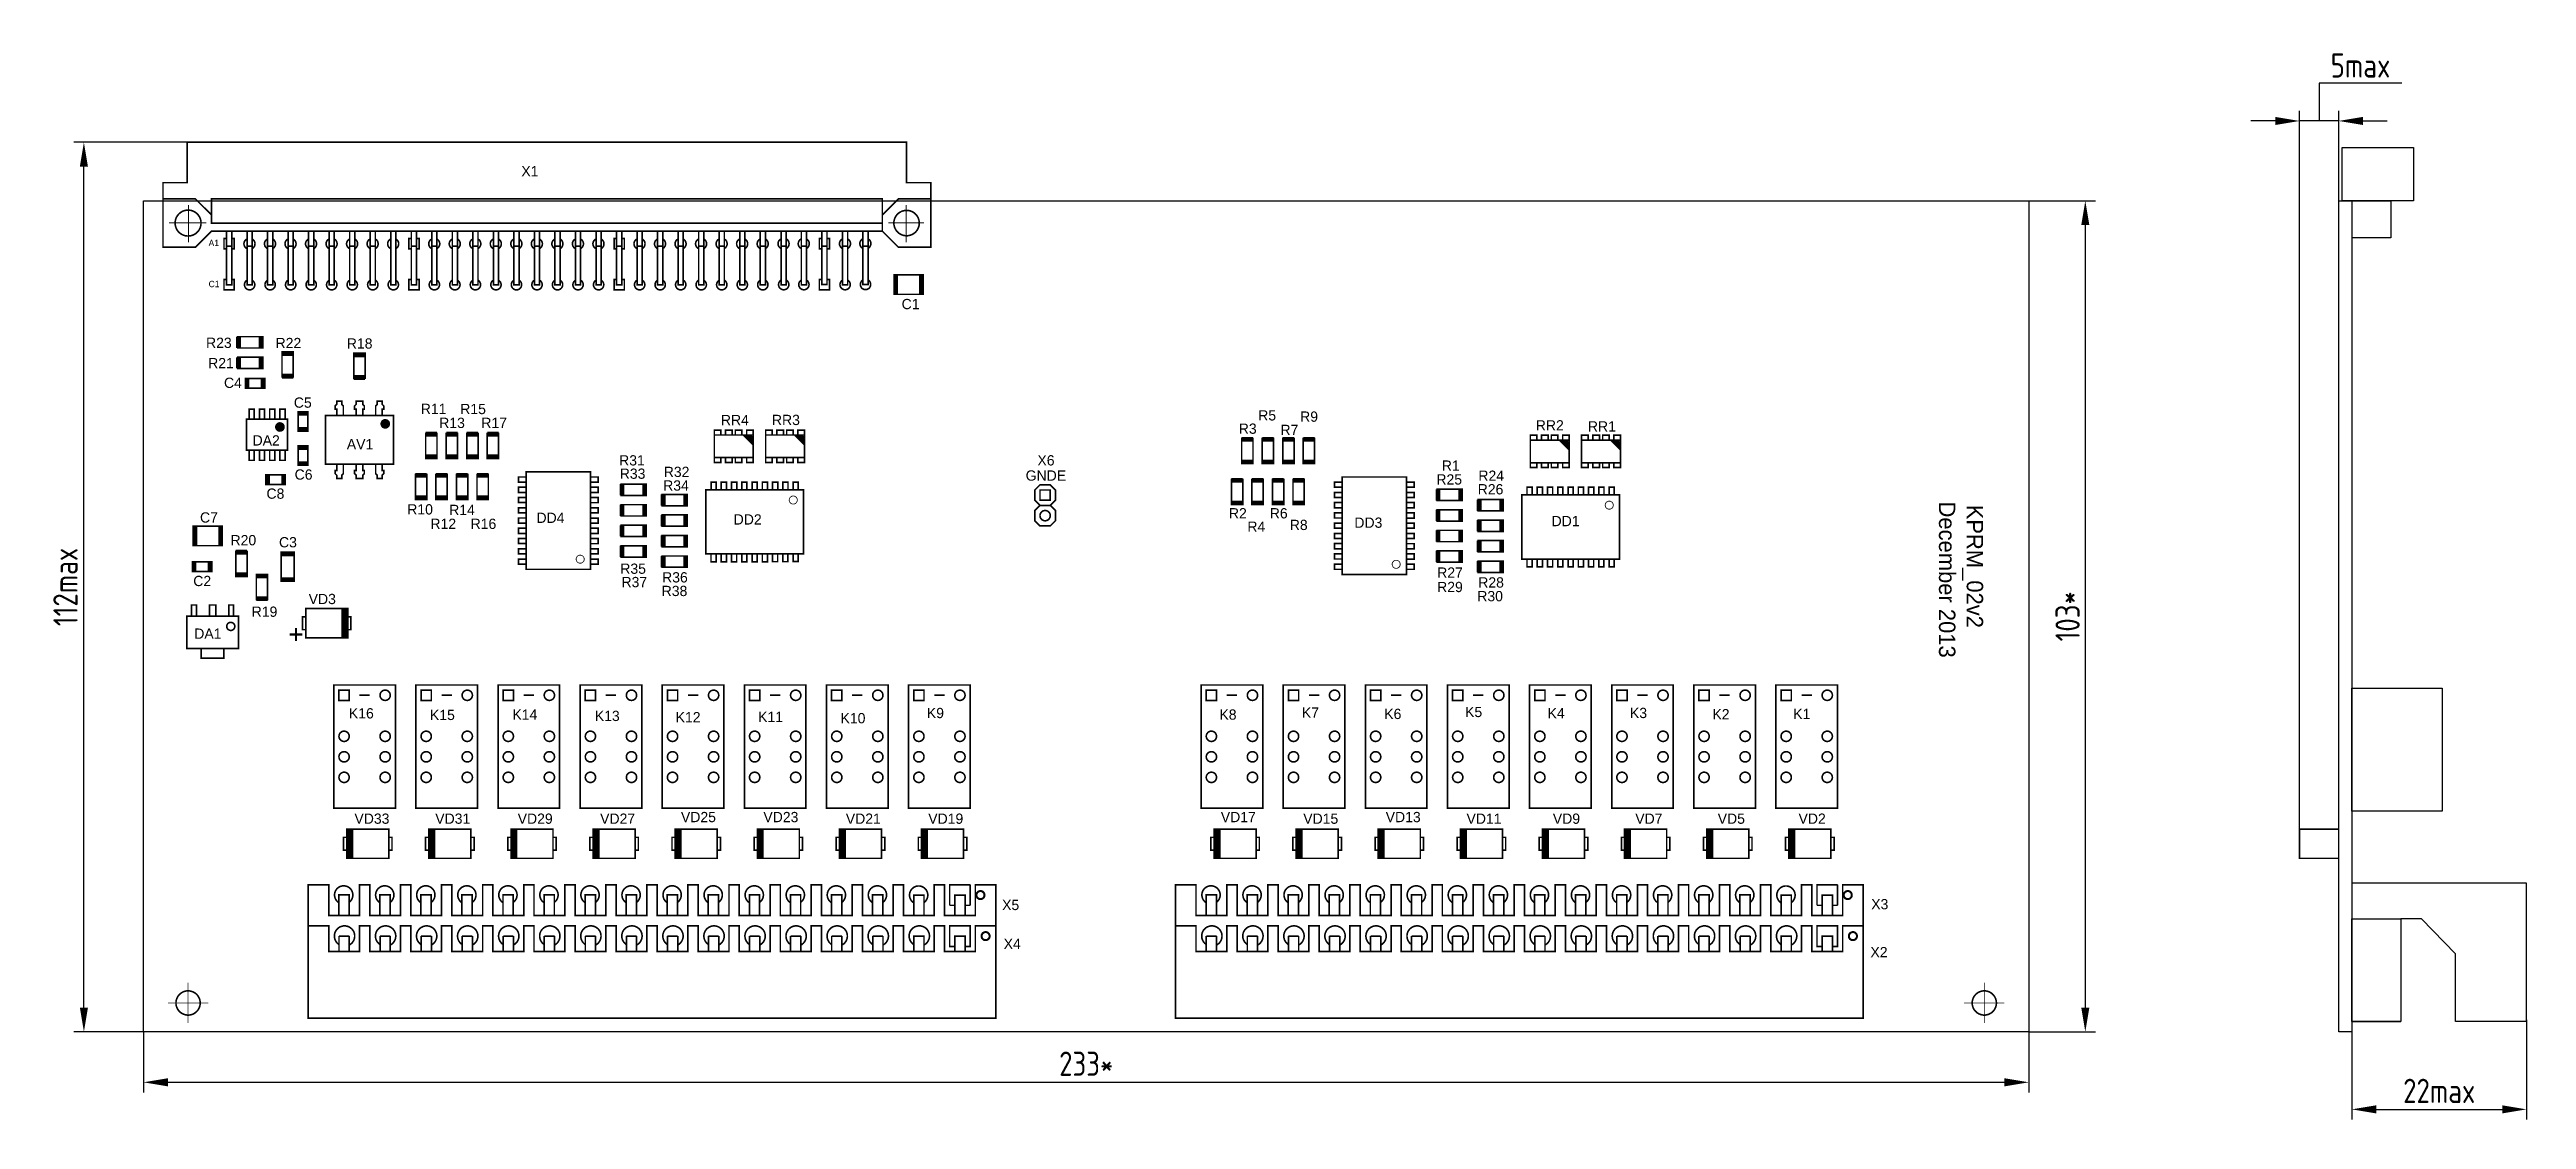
# Model space of a CAD drawing. Extents: x 0 to 557, y 633 to 766.
# Drawn here: x 0.1 to 306.6, y 633.4 to 765.8 of the extents above; entities that cross this region are included whole.
import ezdxf
from ezdxf.enums import TextEntityAlignment as Align

# ---------------------------------------------------------------- set-up
doc = ezdxf.new("R2010")
doc.units = 0
doc.header["$MEASUREMENT"] = 0
for name, color, linetype in [('BOARD', 7, 'Continuous'), ('BOTTOM', 7, 'Continuous'), ('TOP', 7, 'Continuous'), ('TOP_PIN', 7, 'Continuous')]:
    doc.layers.add(name, color=color, linetype=linetype)
doc.layers.add('РАЗМЕРЫ', color=7, linetype='Continuous', lineweight=0)
doc.styles.add('ГОСТ 2.304', font='CS_Gost2304.shx')
doc.dimstyles.new('ГОСТ', dxfattribs={"dimscale": 0, "dimtxt": 3, "dimasz": 3, "dimexe": 1.25, "dimexo": 0, "dimtad": 1, "dimtoh": 1, "dimdec": 3, "dimtxsty": 'ГОСТ 2.304', "dimcen": 5, "dimadec": 3, "dimazin": 2, "dimtfac": 0.75, "dimtdec": 4, "dimtmove": 1, "dimatfit": 3, "dimfxl": 1, "dimtolj": 1, "dimarcsym": 0})

msp = doc.modelspace()

# ---------------------------------------------------------------- texts
at = {"layer": 'TOP', "width": 1.019685}
for s, p in [('X1', (59.5464, 750.1466)), ('C1', (106.651, 733.7004)), ('R23', (21.0612, 728.9069)), ('R22', (29.6625, 728.8781)), ('R18', (38.4807, 728.8208)), ('R21', (21.3228, 726.3882)), ('C4', (22.8029, 723.9524)), ('C5', (31.4442, 721.5021)), ('R11', (47.6319, 720.7307)), ('R13', (49.9103, 718.9977)), ('R15', (52.5157, 720.7089)), ('R17', (55.1211, 718.9977)), ('RR4', (84.9077, 719.3415)), ('RR3', (91.2234, 719.355)), ('R5', (150.7675, 719.9229)), ('R9', (155.9541, 719.7679)), ('DA2', (26.9161, 716.8229)), ('AV1', (38.5279, 716.3537)), ('R3', (148.3631, 718.2758)), ('R7', (153.5206, 718.1208)), ('RR2', (185.7381, 718.6876)), ('RR1', (192.1846, 718.553)), ('R31', (72.1732, 714.3524)), ('R32', (77.6964, 712.9273)), ('X6', (123.4016, 714.3526)), ('R1', (173.4848, 713.7029)), ('C8', (28.0595, 710.2334)), ('C6', (31.5433, 712.5971)), ('R33', (72.2507, 712.7029)), ('R34', (77.6227, 711.2413)), ('R25', (173.2969, 711.9918)), ('R26', (178.4073, 710.7743)), ('R24', (178.4886, 712.4527)), ('C7', (19.8355, 707.2846)), ('R10', (45.9586, 708.2862)), ('R14', (51.1476, 708.2208)), ('DD4', (62.091, 707.24)), ('DD2', (86.491, 707.039)), ('R2', (147.1416, 707.801)), ('R6', (152.1998, 707.801)), ('DD1', (187.691, 706.839)), ('R20', (24.0918, 704.4716)), ('C3', (29.6074, 704.2162)), ('R12', (48.8256, 706.4986)), ('R16', (53.7966, 706.4986)), ('R4', (149.4254, 706.1442)), ('R8', (154.6744, 706.3622)), ('DD3', (163.291, 706.64)), ('R35', (72.3161, 700.9418)), ('C2', (19.0026, 699.4203)), ('R37', (72.4675, 699.2885)), ('R38', (77.4386, 698.1866)), ('R36', (77.4919, 699.8726)), ('R29', (173.3867, 698.6793)), ('R27', (173.395, 700.4596)), ('R30', (178.354, 697.5447)), ('R28', (178.4727, 699.2421)), ('R19', (26.7072, 695.6207)), ('VD3', (33.8548, 697.191)), ('DA1', (19.6977, 692.905)), ('K16', (38.691, 683.039)), ('K15', (48.719, 682.84)), ('K14', (58.919, 682.88)), ('K13', (69.119, 682.72)), ('K12', (79.119, 682.56)), ('K11', (89.319, 682.6)), ('K10', (99.519, 682.44)), ('K9', (109.719, 683.08)), ('K8', (145.919, 682.885)), ('K7', (156.119, 683.125)), ('K6', (166.319, 682.965)), ('K5', (176.319, 683.205)), ('K4', (186.519, 683.045)), ('K3', (196.719, 683.085)), ('K2', (206.919, 682.925)), ('K1', (216.919, 682.965)), ('VD33', (40, 670)), ('VD31', (50, 670)), ('VD29', (60.2, 670)), ('VD27', (70.4, 670)), ('VD25', (80.4, 670.2)), ('VD23', (90.6, 670.2)), ('VD21', (100.8, 670)), ('VD19', (111, 670)), ('VD17', (147.2, 670.2)), ('VD15', (157.4, 670)), ('VD13', (167.6, 670.2)), ('VD11', (177.6, 670)), ('VD9', (187.8, 670)), ('VD7', (198, 670)), ('VD5', (208.2, 670)), ('VD2', (218.2, 670)), ('X5', (119.0315, 659.3181)), ('X3', (226.571, 659.4124)), ('X4', (119.2239, 654.5029)), ('X2', (226.4729, 653.4767))]:
    msp.add_text(s, height=1.27, dxfattribs=at).set_placement(p, align=Align.CENTER)
at = {"layer": 'TOP'}
for s, p in [('A1', (19.79, 741.503)), ('C1', (19.79, 736.423))]:
    msp.add_text(s, height=0.787, dxfattribs=at).set_placement(p)
at = {"layer": 'TOP', "width": 1.019685}
msp.add_text('GNDE', height=1.27, dxfattribs=at).set_placement((120.8886, 712.474))
at = {"layer": 'TOP'}
for s, p in [('December 2013', (233.892, 709.892)), ('KPRM_02v2', (237.321, 709.498))]:
    msp.add_text(s, height=2.032, rotation=270, dxfattribs=at).set_placement(p)

# ---------------------------------------------------------------- blocks, each defined once
blk = doc.blocks.new('*D671')
at = {"layer": 'Defpoints', "color": 0}
for p in [(4.36, 754.36), (17.15, 754.36), (11.75, 644.25)]:
    blk.add_point(p, dxfattribs=at)
at = {"layer": 'РАЗМЕРЫ', "color": 0, "lineweight": -2}
for p, q in [((17.15, 754.36), (3.11, 754.36)), ((4.36, 647.25), (4.36, 751.36)), ((11.75, 644.25), (3.11, 644.25))]:
    blk.add_line(p, q, dxfattribs=at)
at = {"layer": 'РАЗМЕРЫ', "color": 0}
for points in [[(4.86, 751.36), (3.86, 751.36), (4.36, 754.36)], [(3.86, 647.25), (4.86, 647.25), (4.36, 644.25)]]:
    blk.add_solid(points, dxfattribs=at)
at = {"layer": 'РАЗМЕРЫ', "color": 0, "linetype": 'Continuous', "insert": (2.08, 699.31), "char_height": 3, "attachment_point": 5, "rotation": 90, "style": 'ГОСТ 2.304'}
blk.add_mtext('\\A1;112max', dxfattribs=at)
blk = doc.blocks.new('*D676')
at = {"layer": 'Defpoints', "color": 0}
for p in [(11.75, 644.25), (245, 644.25), (245, 638)]:
    blk.add_point(p, dxfattribs=at)
at = {"layer": 'РАЗМЕРЫ', "color": 0, "lineweight": -2}
for p, q in [((11.75, 644.25), (11.75, 636.75)), ((245, 644.25), (245, 636.75)), ((14.75, 638), (242, 638))]:
    blk.add_line(p, q, dxfattribs=at)
at = {"layer": 'РАЗМЕРЫ', "color": 0}
for points in [[(14.75, 638.5), (14.75, 637.5), (11.75, 638)], [(242, 637.5), (242, 638.5), (245, 638)]]:
    blk.add_solid(points, dxfattribs=at)
at = {"layer": 'РАЗМЕРЫ', "color": 0, "linetype": 'Continuous', "insert": (128.38, 640.3), "char_height": 3, "attachment_point": 5, "style": 'ГОСТ 2.304'}
blk.add_mtext('\\A1;233*', dxfattribs=at)
blk = doc.blocks.new('*D677')
at = {"layer": 'Defpoints', "color": 0}
for p in [(245, 747.12), (245, 644.25), (252, 644.25)]:
    blk.add_point(p, dxfattribs=at)
at = {"layer": 'РАЗМЕРЫ', "color": 0, "lineweight": -2}
for p, q in [((245, 747.12), (253.25, 747.12)), ((252, 744.12), (252, 647.25)), ((245, 644.25), (253.25, 644.25))]:
    blk.add_line(p, q, dxfattribs=at)
at = {"layer": 'РАЗМЕРЫ', "color": 0}
for points in [[(252.5, 744.12), (251.5, 744.12), (252, 747.12)], [(251.5, 647.25), (252.5, 647.25), (252, 644.25)]]:
    blk.add_solid(points, dxfattribs=at)
at = {"layer": 'РАЗМЕРЫ', "color": 0, "linetype": 'Continuous', "insert": (249.81, 695.68), "char_height": 3, "attachment_point": 5, "rotation": 90, "style": 'ГОСТ 2.304'}
blk.add_mtext('\\A1;103*', dxfattribs=at)
blk = doc.blocks.new('*D670')
at = {"layer": 'Defpoints', "color": 0}
for p in [(284.99, 644.25), (306.58, 645.74), (306.58, 634.65)]:
    blk.add_point(p, dxfattribs=at)
at = {"layer": 'РАЗМЕРЫ', "color": 0, "lineweight": -2}
for p, q in [((284.99, 644.25), (284.99, 633.4)), ((306.58, 645.74), (306.58, 633.4)), ((287.99, 634.65), (303.58, 634.65))]:
    blk.add_line(p, q, dxfattribs=at)
at = {"layer": 'РАЗМЕРЫ', "color": 0}
for points in [[(287.99, 635.15), (287.99, 634.15), (284.99, 634.65)], [(303.58, 634.15), (303.58, 635.15), (306.58, 634.65)]]:
    blk.add_solid(points, dxfattribs=at)
at = {"layer": 'РАЗМЕРЫ', "color": 0, "linetype": 'Continuous', "insert": (295.79, 636.94), "char_height": 3, "attachment_point": 5, "style": 'ГОСТ 2.304'}
blk.add_mtext('\\A1;22max', dxfattribs=at)
blk = doc.blocks.new('*D672')
at = {"layer": 'Defpoints', "color": 0}
for p in [(278.5, 757), (283.35, 747.12), (278.5, 669.33)]:
    blk.add_point(p, dxfattribs=at)
at = {"layer": 'РАЗМЕРЫ', "color": 0, "lineweight": -2}
for p, q in [((291.17, 761.69), (280.92, 761.69)), ((280.92, 761.69), (280.92, 757)), ((275.5, 757), (272.5, 757)), ((278.5, 669.33), (278.5, 758.25)), ((283.35, 757), (278.5, 757)), ((283.35, 747.12), (283.35, 758.25)), ((286.35, 757), (289.35, 757))]:
    blk.add_line(p, q, dxfattribs=at)
at = {"layer": 'РАЗМЕРЫ', "color": 0}
for points in [[(275.5, 756.5), (275.5, 757.5), (278.5, 757)], [(286.35, 757.5), (286.35, 756.5), (283.35, 757)]]:
    blk.add_solid(points, dxfattribs=at)
at = {"layer": 'РАЗМЕРЫ', "color": 0, "linetype": 'Continuous', "insert": (286.05, 763.87), "char_height": 3, "attachment_point": 5, "style": 'ГОСТ 2.304'}
blk.add_mtext('\\A1;5max', dxfattribs=at)

# ---------------------------------------------------------------- dimensions: what is measured, and where the dimension line sits
at = {"layer": 'РАЗМЕРЫ'}
for base, p1, p2, text, override, picture, middle in [((278.5, 757), (283.3499, 747.1176), (278.5, 669.327), '<>max', {"dimscale": 1, "dimdec": 1, "dimlfac": 1, "dimrnd": 0.5, "dimtxsty": 'ГОСТ 2.304', "dimsah": 1, "dimtolj": 1}, '*D672', (281.5499, 763.8739)), ((245, 638), (11.75, 644.25), (245, 644.25), '<>*', {"dimscale": 1, "dimlfac": 1, "dimrnd": 0.5, "dimtxsty": 'ГОСТ 2.304', "dimsah": 1, "dimtolj": 1}, '*D676', (128.375, 640.3033)), ((306.5842, 634.6476), (284.9888, 644.2476), (306.5842, 645.7397), '<>max', {"dimscale": 1, "dimdec": 0, "dimlfac": 1, "dimtxsty": 'ГОСТ 2.304', "dimsah": 1, "dimtolj": 1}, '*D670', (295.7865, 636.9353))]:
    dim = msp.add_linear_dim(base=base, p1=p1, p2=p2, text=text, dimstyle='ГОСТ', override=override, dxfattribs=at)
    dim.commit()
    dim.dimension.update_dxf_attribs({"geometry": picture, "text_midpoint": middle})
for base, p1, p2, text, override, picture, middle in [((4.3648, 754.36), (11.75, 644.25), (17.15, 754.36), '112max', {"dimscale": 1, "dimdec": 0, "dimlfac": 0.8, "dimpost": '*', "dimtxsty": 'ГОСТ 2.304', "dimsah": 1, "dimtolj": 1}, '*D671', (2.077, 699.305)), ((252, 644.25), (245, 747.12), (245, 644.25), '<>*', {"dimscale": 1, "dimlfac": 1, "dimrnd": 0.5, "dimtxsty": 'ГОСТ 2.304', "dimsah": 1, "dimtolj": 1}, '*D677', (249.8129, 695.685))]:
    dim = msp.add_linear_dim(base=base, p1=p1, p2=p2, angle=90, text=text, dimstyle='ГОСТ', override=override, dxfattribs=at)
    dim.commit()
    dim.dimension.update_dxf_attribs({"geometry": picture, "text_midpoint": middle})

# ---------------------------------------------------------------- linework, layer by layer
at = {"layer": 'BOARD', "linetype": 'Continuous'}
for points in [[(283.8, 753.696), (292.6, 753.696), (292.6, 747.12), (283.8, 747.12)], [(285, 747.12), (289.8, 747.12), (289.8, 742.52), (285, 742.52)]]:
    msp.add_lwpolyline(points, close=True, dxfattribs=at)
at = {"layer": 'BOARD'}
msp.add_lwpolyline([(11.75, 747.12), (245, 747.12), (245, 644.25), (11.75, 644.25)], close=True, dxfattribs=at)
at = {"layer": 'BOTTOM', "const_width": 0.2}
msp.add_lwpolyline([(283.3499, 669.327), (283.3499, 665.723), (278.5, 665.723), (278.5, 669.327), (283.3499, 669.327)], dxfattribs=at)
at = {"layer": 'TOP'}
for points, const_width in [([(21.15, 754.36), (106.15, 754.36), (106.15, 749.36), (109.15, 749.36), (109.15, 741.36), (105.15, 741.36), (103.15, 743.36), (20.15, 743.36), (18.15, 741.36), (14.15, 741.36), (14.15, 749.36), (17.15, 749.36), (17.15, 754.36), (21.15, 754.36)], 0.2), ([(20.15, 745.36), (18.15, 747.36), (14.15, 747.36)], 0.2), ([(17.3, 746.595), (17.3, 741.995)], 0.1), ([(103.15, 744.36), (20.15, 744.36), (20.15, 747.36), (103.15, 747.36), (103.15, 743.36)], 0.2), ([(103.15, 745.36), (105.15, 747.36), (109.15, 747.36)], 0.2), ([(106.1, 746.595), (106.1, 741.995)], 0.1), ([(19.5, 744.395), (14.9, 744.395)], 0.1), ([(22.015, 742.445), (21.697, 742.445), (21.697, 741.175), (22.015, 741.175)], 0.2), ([(22.65, 743.398), (22.65, 736.731), (22.015, 736.731), (22.015, 743.398)], 0.2), ([(22.65, 742.445), (22.967, 742.445), (22.967, 741.175), (22.65, 741.175)], 0.2), ([(25.182, 743.379), (25.182, 736.712), (24.547, 736.712), (24.547, 743.379)], 0.2), ([(27.722, 743.379), (27.722, 736.712), (27.087, 736.712), (27.087, 743.379)], 0.2), ([(30.262, 743.379), (30.262, 736.712), (29.627, 736.712), (29.627, 743.379)], 0.2), ([(32.802, 743.379), (32.802, 736.712), (32.167, 736.712), (32.167, 743.379)], 0.2), ([(35.342, 743.379), (35.342, 736.712), (34.707, 736.712), (34.707, 743.379)], 0.2), ([(37.882, 743.379), (37.882, 736.712), (37.247, 736.712), (37.247, 743.379)], 0.2), ([(40.422, 743.379), (40.422, 736.712), (39.787, 736.712), (39.787, 743.379)], 0.2), ([(42.962, 743.379), (42.962, 736.712), (42.327, 736.712), (42.327, 743.379)], 0.2), ([(44.875, 742.445), (44.557, 742.445), (44.557, 741.175), (44.875, 741.175)], 0.2), ([(45.51, 743.398), (45.51, 736.731), (44.875, 736.731), (44.875, 743.398)], 0.2), ([(45.51, 742.445), (45.827, 742.445), (45.827, 741.175), (45.51, 741.175)], 0.2), ([(48.042, 743.379), (48.042, 736.712), (47.407, 736.712), (47.407, 743.379)], 0.2), ([(50.582, 743.379), (50.582, 736.712), (49.947, 736.712), (49.947, 743.379)], 0.2), ([(53.122, 743.379), (53.122, 736.712), (52.487, 736.712), (52.487, 743.379)], 0.2), ([(55.662, 743.379), (55.662, 736.712), (55.027, 736.712), (55.027, 743.379)], 0.2), ([(58.202, 743.379), (58.202, 736.712), (57.567, 736.712), (57.567, 743.379)], 0.2), ([(60.742, 743.379), (60.742, 736.712), (60.107, 736.712), (60.107, 743.379)], 0.2), ([(63.282, 743.379), (63.282, 736.712), (62.647, 736.712), (62.647, 743.379)], 0.2), ([(65.822, 743.379), (65.822, 736.712), (65.187, 736.712), (65.187, 743.379)], 0.2), ([(68.362, 743.379), (68.362, 736.712), (67.727, 736.712), (67.727, 743.379)], 0.2), ([(70.275, 742.445), (69.957, 742.445), (69.957, 741.175), (70.275, 741.175)], 0.2), ([(70.91, 743.398), (70.91, 736.731), (70.275, 736.731), (70.275, 743.398)], 0.2), ([(70.91, 742.445), (71.227, 742.445), (71.227, 741.175), (70.91, 741.175)], 0.2), ([(73.442, 743.379), (73.442, 736.712), (72.807, 736.712), (72.807, 743.379)], 0.2), ([(75.982, 743.379), (75.982, 736.712), (75.347, 736.712), (75.347, 743.379)], 0.2), ([(78.522, 743.379), (78.522, 736.712), (77.887, 736.712), (77.887, 743.379)], 0.2), ([(81.062, 743.379), (81.062, 736.712), (80.427, 736.712), (80.427, 743.379)], 0.2), ([(83.602, 743.379), (83.602, 736.712), (82.967, 736.712), (82.967, 743.379)], 0.2), ([(86.142, 743.379), (86.142, 736.712), (85.507, 736.712), (85.507, 743.379)], 0.2), ([(88.682, 743.379), (88.682, 736.712), (88.047, 736.712), (88.047, 743.379)], 0.2), ([(91.264, 743.392), (91.264, 736.724), (90.629, 736.724), (90.629, 743.392)], 0.2), ([(93.764, 743.392), (93.764, 736.724), (93.129, 736.724), (93.129, 743.392)], 0.2), ([(95.672, 742.455), (95.355, 742.455), (95.355, 741.185), (95.672, 741.185)], 0.2), ([(96.308, 743.407), (96.308, 736.74), (95.672, 736.74), (95.672, 743.407)], 0.2), ([(96.308, 742.455), (96.625, 742.455), (96.625, 741.185), (96.308, 741.185)], 0.2), ([(98.864, 743.392), (98.864, 736.724), (98.229, 736.724), (98.229, 743.392)], 0.2), ([(101.388, 743.407), (101.388, 736.74), (100.752, 736.74), (100.752, 743.407)], 0.2), ([(108.3, 744.395), (103.9, 744.395)], 0.1), ([(22.65, 741.493), (22.015, 741.493)], 0.2), ([(25.188, 741.503), (24.552, 741.503)], 0.2), ([(27.728, 741.503), (27.092, 741.503)], 0.2), ([(30.268, 741.503), (29.632, 741.503)], 0.2), ([(32.808, 741.503), (32.172, 741.503)], 0.2), ([(35.348, 741.503), (34.712, 741.503)], 0.2), ([(37.888, 741.503), (37.252, 741.503)], 0.2), ([(40.428, 741.503), (39.792, 741.503)], 0.2), ([(45.51, 741.493), (44.875, 741.493)], 0.2), ([(48.048, 741.503), (47.412, 741.503)], 0.2), ([(50.588, 741.503), (49.952, 741.503)], 0.2), ([(53.128, 741.503), (52.492, 741.503)], 0.2), ([(55.668, 741.503), (55.032, 741.503)], 0.2), ([(58.208, 741.503), (57.572, 741.503)], 0.2), ([(60.748, 741.503), (60.112, 741.503)], 0.2), ([(63.288, 741.503), (62.652, 741.503)], 0.2), ([(65.828, 741.503), (65.192, 741.503)], 0.2), ([(68.368, 741.503), (67.732, 741.503)], 0.2), ([(70.91, 741.493), (70.275, 741.493)], 0.2), ([(73.448, 741.503), (72.812, 741.503)], 0.2), ([(75.988, 741.503), (75.352, 741.503)], 0.2), ([(78.528, 741.503), (77.892, 741.503)], 0.2), ([(81.068, 741.503), (80.432, 741.503)], 0.2), ([(83.608, 741.503), (82.972, 741.503)], 0.2), ([(86.148, 741.503), (85.512, 741.503)], 0.2), ([(88.688, 741.503), (88.052, 741.503)], 0.2), ([(91.228, 741.503), (90.592, 741.503)], 0.2), ([(93.768, 741.503), (93.132, 741.503)], 0.2), ([(96.308, 741.503), (95.672, 741.503)], 0.2), ([(98.848, 741.503), (98.212, 741.503)], 0.2), ([(101.388, 741.503), (100.752, 741.503)], 0.2), ([(22.65, 737.365), (22.967, 737.365), (22.967, 736.095), (21.697, 736.095), (21.697, 737.365), (22.015, 737.365)], 0.2), ([(45.51, 737.365), (45.827, 737.365), (45.827, 736.095), (44.557, 736.095), (44.557, 737.365), (44.875, 737.365)], 0.2), ([(70.91, 737.365), (71.227, 737.365), (71.227, 736.095), (69.957, 736.095), (69.957, 737.365), (70.275, 737.365)], 0.2), ([(96.308, 737.375), (96.625, 737.375), (96.625, 736.105), (95.355, 736.105), (95.355, 737.375), (95.672, 737.375)], 0.2), ([(104.604, 737.94), (108.204, 737.94), (108.204, 735.54), (104.604, 735.54), (104.604, 737.94)], 0.2), ([(104.804, 737.94), (104.804, 735.54)], 0.2), ([(105.004, 737.94), (105.004, 735.54)], 0.2), ([(107.804, 737.94), (107.804, 735.54)], 0.2), ([(108.004, 737.94), (108.004, 735.54)], 0.2), ([(23.294, 730.295), (26.494, 730.295), (26.494, 728.895), (23.294, 728.895)], 0.2), ([(23.297, 730.298), (23.297, 728.898)], 0.2), ([(23.497, 730.298), (23.497, 728.898)], 0.2), ([(23.694, 730.295), (23.694, 728.895)], 0.2), ([(26.094, 730.295), (26.094, 728.895)], 0.2), ([(26.297, 730.298), (26.297, 728.898)], 0.2), ([(23.294, 727.755), (26.494, 727.755), (26.494, 726.355), (23.294, 726.355)], 0.2), ([(23.297, 727.758), (23.297, 726.358)], 0.2), ([(23.497, 727.758), (23.497, 726.358)], 0.2), ([(23.694, 727.755), (23.694, 726.355)], 0.2), ([(26.094, 727.755), (26.094, 726.355)], 0.2), ([(26.297, 727.758), (26.297, 726.358)], 0.2), ([(28.866, 728.213), (30.266, 728.213)], 0.2), ([(28.869, 725.21), (28.869, 728.41), (30.269, 728.41), (30.269, 725.21)], 0.2), ([(28.869, 728.01), (30.269, 728.01)], 0.2), ([(37.756, 728.053), (39.156, 728.053)], 0.2), ([(37.759, 725.05), (37.759, 728.25), (39.159, 728.25), (39.159, 725.05)], 0.2), ([(37.759, 727.85), (39.159, 727.85)], 0.2), ([(26.744, 725.115), (26.744, 723.915), (24.344, 723.915), (24.344, 725.115), (26.744, 725.115)], 0.2), ([(24.544, 723.915), (24.544, 725.115)], 0.2), ([(24.744, 723.915), (24.744, 725.115)], 0.2), ([(26.344, 725.115), (26.344, 723.915)], 0.2), ([(26.544, 723.915), (26.544, 725.115)], 0.2), ([(28.866, 725.413), (30.266, 725.413)], 0.2), ([(28.866, 725.213), (30.266, 725.213)], 0.2), ([(28.869, 725.61), (30.269, 725.61)], 0.2), ([(37.756, 725.253), (39.156, 725.253)], 0.2), ([(37.756, 725.053), (39.156, 725.053)], 0.2), ([(37.759, 725.45), (39.159, 725.45)], 0.2), ([(25.441, 720.07), (25.441, 721.34), (24.807, 721.34), (24.807, 720.07)], 0.2), ([(26.711, 720.07), (26.711, 721.34), (26.077, 721.34), (26.077, 720.07)], 0.2), ([(27.981, 720.07), (27.981, 721.34), (27.347, 721.34), (27.347, 720.07)], 0.2), ([(29.251, 720.07), (29.251, 721.34), (28.617, 721.34), (28.617, 720.07)], 0.2), ([(32.074, 718.61), (30.874, 718.61), (30.874, 721.01), (32.074, 721.01), (32.074, 718.61)], 0.2), ([(30.874, 720.81), (32.074, 720.81)], 0.2), ([(30.874, 720.61), (32.074, 720.61)], 0.2), ([(42.659, 720.53), (42.659, 714.53), (34.259, 714.53), (34.259, 720.53), (42.659, 720.53)], 0.2), ([(36.459, 720.53), (36.459, 721.73), (36.259, 721.93), (36.259, 722.33), (35.659, 722.33), (35.659, 721.93), (35.459, 721.73), (35.459, 721.33), (35.659, 721.33), (35.659, 720.53)], 0.2), ([(38.059, 720.53), (38.059, 721.33), (37.859, 721.33), (37.859, 721.73), (38.059, 721.93), (38.059, 722.33), (38.859, 722.33), (38.859, 721.93), (39.059, 721.73), (39.059, 721.33), (38.859, 721.33), (38.859, 720.53)], 0.2), ([(40.459, 720.53), (40.459, 721.73), (40.659, 721.93), (40.659, 722.33), (41.259, 722.33), (41.259, 721.93), (41.459, 721.73), (41.459, 721.33), (41.259, 721.33), (41.259, 720.53)], 0.2), ([(29.569, 720.07), (29.569, 716.26), (24.489, 716.26), (24.489, 720.07), (29.569, 720.07)], 0.2), ([(32.074, 719.01), (30.874, 719.01)], 0.2), ([(30.874, 718.81), (32.074, 718.81)], 0.2), ([(48.049, 718.425), (48.049, 715.225), (46.649, 715.225), (46.649, 718.425)], 0.2), ([(48.049, 718.025), (46.649, 718.025)], 0.2), ([(48.052, 718.422), (46.652, 718.422)], 0.2), ([(48.052, 718.222), (46.652, 718.222)], 0.2), ([(50.589, 718.425), (50.589, 715.225), (49.189, 715.225), (49.189, 718.425)], 0.2), ([(50.589, 718.025), (49.189, 718.025)], 0.2), ([(50.592, 718.422), (49.192, 718.422)], 0.2), ([(50.592, 718.222), (49.192, 718.222)], 0.2), ([(53.129, 718.425), (53.129, 715.225), (51.729, 715.225), (51.729, 718.425)], 0.2), ([(53.129, 718.025), (51.729, 718.025)], 0.2), ([(53.132, 718.422), (51.732, 718.422)], 0.2), ([(53.132, 718.222), (51.732, 718.222)], 0.2), ([(55.669, 718.425), (55.669, 715.225), (54.269, 715.225), (54.269, 718.425)], 0.2), ([(55.669, 718.025), (54.269, 718.025)], 0.2), ([(55.672, 718.422), (54.272, 718.422)], 0.2), ([(55.672, 718.222), (54.272, 718.222)], 0.2), ([(83.164, 718.125), (83.164, 718.725), (82.364, 718.725), (82.364, 718.125)], 0.2), ([(87.164, 718.125), (87.164, 715.325), (82.364, 715.325), (82.364, 718.125), (87.164, 718.125), (87.164, 718.725), (86.364, 718.725), (86.364, 718.125), (87.164, 717.325)], 0.2), ([(84.564, 718.125), (84.564, 718.725), (83.764, 718.725), (83.764, 718.125)], 0.2), ([(85.764, 718.125), (85.764, 718.725), (84.964, 718.725), (84.964, 718.125)], 0.2), ([(85.964, 718.125), (87.164, 716.925)], 0.2), ([(86.164, 718.125), (87.164, 717.125)], 0.2), ([(86.564, 718.125), (87.164, 717.525)], 0.2), ([(86.764, 718.125), (87.164, 717.725)], 0.2), ([(89.514, 718.125), (89.514, 718.725), (88.714, 718.725), (88.714, 718.125)], 0.2), ([(93.514, 718.125), (93.514, 715.325), (88.714, 715.325), (88.714, 718.125), (93.514, 718.125), (93.514, 718.725), (92.714, 718.725), (92.714, 718.125), (93.514, 717.325)], 0.2), ([(90.914, 718.125), (90.914, 718.725), (90.114, 718.725), (90.114, 718.125)], 0.2), ([(92.114, 718.125), (92.114, 718.725), (91.314, 718.725), (91.314, 718.125)], 0.2), ([(92.314, 718.125), (93.514, 716.925)], 0.2), ([(92.514, 718.125), (93.514, 717.125)], 0.2), ([(92.914, 718.125), (93.514, 717.525)], 0.2), ([(93.114, 718.125), (93.514, 717.725)], 0.2), ([(149.014, 717.79), (149.014, 714.59), (147.614, 714.59), (147.614, 717.79)], 0.2), ([(149.014, 717.39), (147.614, 717.39)], 0.2), ([(149.017, 717.787), (147.617, 717.787)], 0.2), ([(149.017, 717.587), (147.617, 717.587)], 0.2), ([(151.554, 717.79), (151.554, 714.59), (150.154, 714.59), (150.154, 717.79)], 0.2), ([(151.554, 717.39), (150.154, 717.39)], 0.2), ([(151.557, 717.787), (150.157, 717.787)], 0.2), ([(151.557, 717.587), (150.157, 717.587)], 0.2), ([(154.094, 717.79), (154.094, 714.59), (152.694, 714.59), (152.694, 717.79)], 0.2), ([(154.094, 717.39), (152.694, 717.39)], 0.2), ([(154.097, 717.787), (152.697, 717.787)], 0.2), ([(154.097, 717.587), (152.697, 717.587)], 0.2), ([(156.634, 717.79), (156.634, 714.59), (155.234, 714.59), (155.234, 717.79)], 0.2), ([(156.634, 717.39), (155.234, 717.39)], 0.2), ([(156.637, 717.787), (155.237, 717.787)], 0.2), ([(156.637, 717.587), (155.237, 717.587)], 0.2), ([(184.129, 717.49), (184.129, 718.09), (183.329, 718.09), (183.329, 717.49)], 0.2), ([(188.129, 717.49), (188.129, 714.69), (183.329, 714.69), (183.329, 717.49), (188.129, 717.49), (188.129, 718.09), (187.329, 718.09), (187.329, 717.49), (188.129, 716.69)], 0.2), ([(185.529, 717.49), (185.529, 718.09), (184.729, 718.09), (184.729, 717.49)], 0.2), ([(186.729, 717.49), (186.729, 718.09), (185.929, 718.09), (185.929, 717.49)], 0.2), ([(186.929, 717.49), (188.129, 716.29)], 0.2), ([(187.129, 717.49), (188.129, 716.49)], 0.2), ([(187.529, 717.49), (188.129, 716.89)], 0.2), ([(187.729, 717.49), (188.129, 717.09)], 0.2), ([(190.479, 717.49), (190.479, 718.09), (189.679, 718.09), (189.679, 717.49)], 0.2), ([(194.479, 717.49), (194.479, 714.69), (189.679, 714.69), (189.679, 717.49), (194.479, 717.49), (194.479, 718.09), (193.679, 718.09), (193.679, 717.49), (194.479, 716.69)], 0.2), ([(191.879, 717.49), (191.879, 718.09), (191.079, 718.09), (191.079, 717.49)], 0.2), ([(193.079, 717.49), (193.079, 718.09), (192.279, 718.09), (192.279, 717.49)], 0.2), ([(193.279, 717.49), (194.479, 716.29)], 0.2), ([(193.479, 717.49), (194.479, 716.49)], 0.2), ([(193.879, 717.49), (194.479, 716.89)], 0.2), ([(194.079, 717.49), (194.479, 717.09)], 0.2), ([(25.441, 716.26), (25.441, 714.99), (24.807, 714.99), (24.807, 716.26)], 0.2), ([(26.711, 716.26), (26.711, 714.99), (26.077, 714.99), (26.077, 716.26)], 0.2), ([(27.981, 716.26), (27.981, 714.99), (27.347, 714.99), (27.347, 716.26)], 0.2), ([(29.251, 716.26), (29.251, 714.99), (28.617, 714.99), (28.617, 716.26)], 0.2), ([(30.874, 716.77), (32.074, 716.77), (32.074, 714.37), (30.874, 714.37), (30.874, 716.77)], 0.2), ([(32.074, 716.57), (30.874, 716.57)], 0.2), ([(30.874, 716.37), (32.074, 716.37)], 0.2), ([(32.074, 714.77), (30.874, 714.77)], 0.2), ([(32.074, 714.57), (30.874, 714.57)], 0.2), ([(36.459, 714.53), (36.459, 713.33), (36.259, 713.13), (36.259, 712.73), (35.659, 712.73), (35.659, 713.13), (35.459, 713.33), (35.459, 713.73), (35.659, 713.73), (35.659, 714.53)], 0.2), ([(38.859, 714.53), (38.859, 713.73), (39.059, 713.73), (39.059, 713.33), (38.859, 713.13), (38.859, 712.73), (38.059, 712.73), (38.059, 713.13), (37.859, 713.33), (37.859, 713.73), (38.059, 713.73), (38.059, 714.53)], 0.2), ([(40.459, 714.53), (40.459, 713.33), (40.659, 713.13), (40.659, 712.73), (41.259, 712.73), (41.259, 713.13), (41.459, 713.33), (41.459, 713.73), (41.259, 713.73), (41.259, 714.53)], 0.2), ([(48.049, 715.625), (46.649, 715.625)], 0.2), ([(48.052, 715.422), (46.652, 715.422)], 0.2), ([(50.589, 715.625), (49.189, 715.625)], 0.2), ([(50.592, 715.422), (49.192, 715.422)], 0.2), ([(53.129, 715.625), (51.729, 715.625)], 0.2), ([(53.132, 715.422), (51.732, 715.422)], 0.2), ([(55.669, 715.625), (54.269, 715.625)], 0.2), ([(55.672, 715.422), (54.272, 715.422)], 0.2), ([(83.164, 715.325), (83.164, 714.725), (82.364, 714.725), (82.364, 715.325)], 0.2), ([(84.564, 715.325), (84.564, 714.725), (83.764, 714.725), (83.764, 715.325)], 0.2), ([(85.764, 715.325), (85.764, 714.725), (84.964, 714.725), (84.964, 715.325)], 0.2), ([(87.164, 715.325), (87.164, 714.725), (86.364, 714.725), (86.364, 715.325)], 0.2), ([(89.514, 715.325), (89.514, 714.725), (88.714, 714.725), (88.714, 715.325)], 0.2), ([(90.914, 715.325), (90.914, 714.725), (90.114, 714.725), (90.114, 715.325)], 0.2), ([(92.114, 715.325), (92.114, 714.725), (91.314, 714.725), (91.314, 715.325)], 0.2), ([(93.514, 715.325), (93.514, 714.725), (92.714, 714.725), (92.714, 715.325)], 0.2), ([(149.014, 714.99), (147.614, 714.99)], 0.2), ([(149.017, 714.787), (147.617, 714.787)], 0.2), ([(151.554, 714.99), (150.154, 714.99)], 0.2), ([(151.557, 714.787), (150.157, 714.787)], 0.2), ([(154.094, 714.99), (152.694, 714.99)], 0.2), ([(154.097, 714.787), (152.697, 714.787)], 0.2), ([(156.634, 714.99), (155.234, 714.99)], 0.2), ([(156.637, 714.787), (155.237, 714.787)], 0.2), ([(184.129, 714.69), (184.129, 714.09), (183.329, 714.09), (183.329, 714.69)], 0.2), ([(185.529, 714.69), (185.529, 714.09), (184.729, 714.09), (184.729, 714.69)], 0.2), ([(186.729, 714.69), (186.729, 714.09), (185.929, 714.09), (185.929, 714.69)], 0.2), ([(188.129, 714.69), (188.129, 714.09), (187.329, 714.09), (187.329, 714.69)], 0.2), ([(190.479, 714.69), (190.479, 714.09), (189.679, 714.09), (189.679, 714.69)], 0.2), ([(191.879, 714.69), (191.879, 714.09), (191.079, 714.09), (191.079, 714.69)], 0.2), ([(193.079, 714.69), (193.079, 714.09), (192.279, 714.09), (192.279, 714.69)], 0.2), ([(194.479, 714.69), (194.479, 714.09), (193.679, 714.09), (193.679, 714.69)], 0.2), ([(29.284, 713.21), (29.284, 712.01), (26.884, 712.01), (26.884, 713.21), (29.284, 713.21)], 0.2), ([(27.084, 712.01), (27.084, 713.21)], 0.2), ([(27.284, 712.01), (27.284, 713.21)], 0.2), ([(28.884, 713.21), (28.884, 712.01)], 0.2), ([(29.084, 712.01), (29.084, 713.21)], 0.2), ([(46.779, 713.345), (46.779, 710.145), (45.379, 710.145), (45.379, 713.345)], 0.2), ([(46.779, 712.945), (45.379, 712.945)], 0.2), ([(46.782, 713.342), (45.382, 713.342)], 0.2), ([(46.782, 713.142), (45.382, 713.142)], 0.2), ([(49.319, 713.345), (49.319, 710.145), (47.919, 710.145), (47.919, 713.345)], 0.2), ([(49.319, 712.945), (47.919, 712.945)], 0.2), ([(49.322, 713.342), (47.922, 713.342)], 0.2), ([(49.322, 713.142), (47.922, 713.142)], 0.2), ([(51.859, 713.345), (51.859, 710.145), (50.459, 710.145), (50.459, 713.345)], 0.2), ([(51.859, 712.945), (50.459, 712.945)], 0.2), ([(51.862, 713.342), (50.462, 713.342)], 0.2), ([(51.862, 713.142), (50.462, 713.142)], 0.2), ([(54.399, 713.345), (54.399, 710.145), (52.999, 710.145), (52.999, 713.345)], 0.2), ([(54.399, 712.945), (52.999, 712.945)], 0.2), ([(54.402, 713.342), (53.002, 713.342)], 0.2), ([(54.402, 713.142), (53.002, 713.142)], 0.2), ([(59.08, 712.294), (58.127, 712.294), (58.127, 712.93), (59.08, 712.93)], 0.2), ([(59.08, 711.024), (58.127, 711.024), (58.127, 711.66), (59.08, 711.66)], 0.2), ([(67.034, 702.768), (67.987, 702.768), (67.987, 702.132), (67.034, 702.132), (67.034, 701.498), (59.097, 701.498), (59.097, 713.562), (67.034, 713.562), (67.034, 701.498)], 0.2), ([(67.034, 712.292), (67.987, 712.292), (67.987, 712.928), (67.034, 712.928)], 0.2), ([(67.034, 711.022), (67.987, 711.022), (67.987, 711.658), (67.034, 711.658)], 0.2), ([(70.744, 712.04), (73.944, 712.04), (73.944, 710.64), (70.744, 710.64)], 0.2), ([(70.747, 712.043), (70.747, 710.643)], 0.2), ([(70.947, 712.043), (70.947, 710.643)], 0.2), ([(71.144, 712.04), (71.144, 710.64)], 0.2), ([(73.544, 712.04), (73.544, 710.64)], 0.2), ([(73.747, 712.043), (73.747, 710.643)], 0.2), ([(92.116, 711.34), (92.116, 712.293), (92.752, 712.293), (92.752, 711.34), (93.386, 711.34), (93.386, 703.403), (81.322, 703.403), (81.322, 711.34), (93.386, 711.34)], 0.2), ([(82.592, 711.34), (82.592, 712.293), (81.956, 712.293), (81.956, 711.34)], 0.2), ([(83.862, 711.34), (83.862, 712.293), (83.226, 712.293), (83.226, 711.34)], 0.2), ([(85.132, 711.34), (85.132, 712.293), (84.496, 712.293), (84.496, 711.34)], 0.2), ([(86.402, 711.34), (86.402, 712.293), (85.766, 712.293), (85.766, 711.34)], 0.2), ([(87.672, 711.34), (87.672, 712.293), (87.036, 712.293), (87.036, 711.34)], 0.2), ([(88.942, 711.34), (88.942, 712.293), (88.306, 712.293), (88.306, 711.34)], 0.2), ([(90.212, 711.34), (90.212, 712.293), (89.576, 712.293), (89.576, 711.34)], 0.2), ([(91.482, 711.34), (91.482, 712.293), (90.846, 712.293), (90.846, 711.34)], 0.2), ([(122.025, 710.05), (122.66, 709.415), (122.025, 708.78), (122.025, 707.51), (122.66, 706.875), (123.93, 706.875), (124.565, 707.51), (124.565, 708.78), (123.93, 709.415), (124.565, 710.05), (124.565, 711.32), (123.93, 711.955), (122.66, 711.955), (122.025, 711.32), (122.025, 710.05)], 0.2), ([(123.93, 711.32), (123.93, 710.05), (122.66, 710.05), (122.66, 711.32), (123.93, 711.32)], 0.2), ([(147.744, 712.71), (147.744, 709.51), (146.344, 709.51), (146.344, 712.71)], 0.2), ([(147.744, 712.31), (146.344, 712.31)], 0.2), ([(147.747, 712.707), (146.347, 712.707)], 0.2), ([(147.747, 712.507), (146.347, 712.507)], 0.2), ([(150.284, 712.71), (150.284, 709.51), (148.884, 709.51), (148.884, 712.71)], 0.2), ([(150.284, 712.31), (148.884, 712.31)], 0.2), ([(150.287, 712.707), (148.887, 712.707)], 0.2), ([(150.287, 712.507), (148.887, 712.507)], 0.2), ([(152.824, 712.71), (152.824, 709.51), (151.424, 709.51), (151.424, 712.71)], 0.2), ([(152.824, 712.31), (151.424, 712.31)], 0.2), ([(152.827, 712.707), (151.427, 712.707)], 0.2), ([(152.827, 712.507), (151.427, 712.507)], 0.2), ([(155.364, 712.71), (155.364, 709.51), (153.964, 709.51), (153.964, 712.71)], 0.2), ([(155.364, 712.31), (153.964, 712.31)], 0.2), ([(155.367, 712.707), (153.967, 712.707)], 0.2), ([(155.367, 712.507), (153.967, 712.507)], 0.2), ([(160.045, 711.659), (159.092, 711.659), (159.092, 712.295), (160.045, 712.295)], 0.2), ([(160.045, 710.389), (159.092, 710.389), (159.092, 711.025), (160.045, 711.025)], 0.2), ([(167.999, 702.133), (168.952, 702.133), (168.952, 701.497), (167.999, 701.497), (167.999, 700.863), (160.062, 700.863), (160.062, 712.927), (167.999, 712.927), (167.999, 700.863)], 0.2), ([(167.999, 711.657), (168.952, 711.657), (168.952, 712.293), (167.999, 712.293)], 0.2), ([(167.999, 710.387), (168.952, 710.387), (168.952, 711.023), (167.999, 711.023)], 0.2), ([(171.709, 711.405), (174.909, 711.405), (174.909, 710.005), (171.709, 710.005)], 0.2), ([(171.712, 711.408), (171.712, 710.008)], 0.2), ([(171.912, 711.408), (171.912, 710.008)], 0.2), ([(172.109, 711.405), (172.109, 710.005)], 0.2), ([(174.509, 711.405), (174.509, 710.005)], 0.2), ([(174.712, 711.408), (174.712, 710.008)], 0.2), ([(193.081, 710.705), (193.081, 711.658), (193.717, 711.658), (193.717, 710.705), (194.351, 710.705), (194.351, 702.768), (182.287, 702.768), (182.287, 710.705), (194.351, 710.705)], 0.2), ([(183.557, 710.705), (183.557, 711.658), (182.921, 711.658), (182.921, 710.705)], 0.2), ([(184.827, 710.705), (184.827, 711.658), (184.191, 711.658), (184.191, 710.705)], 0.2), ([(186.097, 710.705), (186.097, 711.658), (185.461, 711.658), (185.461, 710.705)], 0.2), ([(187.367, 710.705), (187.367, 711.658), (186.731, 711.658), (186.731, 710.705)], 0.2), ([(188.637, 710.705), (188.637, 711.658), (188.001, 711.658), (188.001, 710.705)], 0.2), ([(189.907, 710.705), (189.907, 711.658), (189.271, 711.658), (189.271, 710.705)], 0.2), ([(191.177, 710.705), (191.177, 711.658), (190.541, 711.658), (190.541, 710.705)], 0.2), ([(192.447, 710.705), (192.447, 711.658), (191.811, 711.658), (191.811, 710.705)], 0.2), ([(46.779, 710.545), (45.379, 710.545)], 0.2), ([(46.782, 710.342), (45.382, 710.342)], 0.2), ([(49.319, 710.545), (47.919, 710.545)], 0.2), ([(49.322, 710.342), (47.922, 710.342)], 0.2), ([(51.859, 710.545), (50.459, 710.545)], 0.2), ([(51.862, 710.342), (50.462, 710.342)], 0.2), ([(54.399, 710.545), (52.999, 710.545)], 0.2), ([(54.402, 710.342), (53.002, 710.342)], 0.2), ([(59.08, 709.754), (58.127, 709.754), (58.127, 710.39), (59.08, 710.39)], 0.2), ([(59.08, 708.484), (58.127, 708.484), (58.127, 709.12), (59.08, 709.12)], 0.2), ([(67.034, 709.752), (67.987, 709.752), (67.987, 710.388), (67.034, 710.388)], 0.2), ([(67.034, 708.482), (67.987, 708.482), (67.987, 709.118), (67.034, 709.118)], 0.2), ([(70.744, 709.5), (73.944, 709.5), (73.944, 708.1), (70.744, 708.1)], 0.2), ([(70.747, 709.503), (70.747, 708.103)], 0.2), ([(70.947, 709.503), (70.947, 708.103)], 0.2), ([(71.144, 709.5), (71.144, 708.1)], 0.2), ([(73.544, 709.5), (73.544, 708.1)], 0.2), ([(73.747, 709.503), (73.747, 708.103)], 0.2), ([(75.824, 710.77), (79.024, 710.77), (79.024, 709.37), (75.824, 709.37)], 0.2), ([(75.824, 708.23), (79.024, 708.23), (79.024, 706.83), (75.824, 706.83)], 0.2), ([(75.827, 710.773), (75.827, 709.373)], 0.2), ([(75.827, 708.233), (75.827, 706.833)], 0.2), ([(76.027, 710.773), (76.027, 709.373)], 0.2), ([(76.027, 708.233), (76.027, 706.833)], 0.2), ([(76.224, 710.77), (76.224, 709.37)], 0.2), ([(76.224, 708.23), (76.224, 706.83)], 0.2), ([(78.624, 710.77), (78.624, 709.37)], 0.2), ([(78.624, 708.23), (78.624, 706.83)], 0.2), ([(78.827, 710.773), (78.827, 709.373)], 0.2), ([(78.827, 708.233), (78.827, 706.833)], 0.2), ([(123.93, 709.415), (122.66, 709.415)], 0.2), ([(147.744, 709.91), (146.344, 709.91)], 0.2), ([(147.747, 709.707), (146.347, 709.707)], 0.2), ([(150.284, 709.91), (148.884, 709.91)], 0.2), ([(150.287, 709.707), (148.887, 709.707)], 0.2), ([(152.824, 709.91), (151.424, 709.91)], 0.2), ([(152.827, 709.707), (151.427, 709.707)], 0.2), ([(155.364, 709.91), (153.964, 709.91)], 0.2), ([(155.367, 709.707), (153.967, 709.707)], 0.2), ([(160.045, 709.119), (159.092, 709.119), (159.092, 709.755), (160.045, 709.755)], 0.2), ([(160.045, 707.849), (159.092, 707.849), (159.092, 708.485), (160.045, 708.485)], 0.2), ([(167.999, 709.117), (168.952, 709.117), (168.952, 709.753), (167.999, 709.753)], 0.2), ([(167.999, 707.847), (168.952, 707.847), (168.952, 708.483), (167.999, 708.483)], 0.2), ([(171.709, 708.865), (174.909, 708.865), (174.909, 707.465), (171.709, 707.465)], 0.2), ([(171.712, 708.868), (171.712, 707.468)], 0.2), ([(171.912, 708.868), (171.912, 707.468)], 0.2), ([(172.109, 708.865), (172.109, 707.465)], 0.2), ([(174.509, 708.865), (174.509, 707.465)], 0.2), ([(174.712, 708.868), (174.712, 707.468)], 0.2), ([(176.789, 710.135), (179.989, 710.135), (179.989, 708.735), (176.789, 708.735)], 0.2), ([(176.792, 710.138), (176.792, 708.738)], 0.2), ([(176.992, 710.138), (176.992, 708.738)], 0.2), ([(177.189, 710.135), (177.189, 708.735)], 0.2), ([(179.589, 710.135), (179.589, 708.735)], 0.2), ([(179.792, 710.138), (179.792, 708.738)], 0.2), ([(17.889, 706.825), (21.489, 706.825), (21.489, 704.425), (17.889, 704.425), (17.889, 706.825)], 0.2), ([(18.089, 706.825), (18.089, 704.425)], 0.2), ([(18.289, 706.825), (18.289, 704.425)], 0.2), ([(21.089, 706.825), (21.089, 704.425)], 0.2), ([(21.289, 706.825), (21.289, 704.425)], 0.2), ([(59.08, 707.214), (58.127, 707.214), (58.127, 707.85), (59.08, 707.85)], 0.2), ([(59.08, 705.944), (58.127, 705.944), (58.127, 706.58), (59.08, 706.58)], 0.2), ([(59.091, 704.683), (58.138, 704.683), (58.138, 705.318), (59.091, 705.318)], 0.2), ([(67.034, 707.212), (67.987, 707.212), (67.987, 707.848), (67.034, 707.848)], 0.2), ([(67.034, 705.942), (67.987, 705.942), (67.987, 706.578), (67.034, 706.578)], 0.2), ([(67.034, 704.672), (67.987, 704.672), (67.987, 705.308), (67.034, 705.308)], 0.2), ([(70.744, 706.96), (73.944, 706.96), (73.944, 705.56), (70.744, 705.56)], 0.2), ([(70.747, 706.963), (70.747, 705.563)], 0.2), ([(70.947, 706.963), (70.947, 705.563)], 0.2), ([(71.144, 706.96), (71.144, 705.56)], 0.2), ([(73.544, 706.96), (73.544, 705.56)], 0.2), ([(73.747, 706.963), (73.747, 705.563)], 0.2), ([(75.824, 705.69), (79.024, 705.69), (79.024, 704.29), (75.824, 704.29)], 0.2), ([(75.827, 705.693), (75.827, 704.293)], 0.2), ([(76.027, 705.693), (76.027, 704.293)], 0.2), ([(76.224, 705.69), (76.224, 704.29)], 0.2), ([(78.624, 705.69), (78.624, 704.29)], 0.2), ([(78.827, 705.693), (78.827, 704.293)], 0.2), ([(160.045, 706.579), (159.092, 706.579), (159.092, 707.215), (160.045, 707.215)], 0.2), ([(160.045, 705.309), (159.092, 705.309), (159.092, 705.945), (160.045, 705.945)], 0.2), ([(167.999, 706.577), (168.952, 706.577), (168.952, 707.213), (167.999, 707.213)], 0.2), ([(167.999, 705.307), (168.952, 705.307), (168.952, 705.943), (167.999, 705.943)], 0.2), ([(171.709, 706.325), (174.909, 706.325), (174.909, 704.925), (171.709, 704.925)], 0.2), ([(171.712, 706.328), (171.712, 704.928)], 0.2), ([(171.912, 706.328), (171.912, 704.928)], 0.2), ([(172.109, 706.325), (172.109, 704.925)], 0.2), ([(174.509, 706.325), (174.509, 704.925)], 0.2), ([(174.712, 706.328), (174.712, 704.928)], 0.2), ([(176.789, 707.595), (179.989, 707.595), (179.989, 706.195), (176.789, 706.195)], 0.2), ([(176.789, 705.055), (179.989, 705.055), (179.989, 703.655), (176.789, 703.655)], 0.2), ([(176.792, 707.598), (176.792, 706.198)], 0.2), ([(176.792, 705.058), (176.792, 703.658)], 0.2), ([(176.992, 707.598), (176.992, 706.198)], 0.2), ([(176.992, 705.058), (176.992, 703.658)], 0.2), ([(177.189, 707.595), (177.189, 706.195)], 0.2), ([(177.189, 705.055), (177.189, 703.655)], 0.2), ([(179.589, 707.595), (179.589, 706.195)], 0.2), ([(179.589, 705.055), (179.589, 703.655)], 0.2), ([(179.792, 707.598), (179.792, 706.198)], 0.2), ([(179.792, 705.058), (179.792, 703.658)], 0.2), ([(17.789, 701.215), (17.789, 702.415), (20.189, 702.415), (20.189, 701.215), (17.789, 701.215)], 0.2), ([(17.989, 702.415), (17.989, 701.215)], 0.2), ([(18.189, 701.215), (18.189, 702.415)], 0.2), ([(19.789, 702.415), (19.789, 701.215)], 0.2), ([(19.989, 702.415), (19.989, 701.215)], 0.2), ([(24.554, 703.82), (24.554, 700.62), (23.154, 700.62), (23.154, 703.82)], 0.2), ([(24.554, 703.42), (23.154, 703.42)], 0.2), ([(24.557, 703.817), (23.157, 703.817)], 0.2), ([(24.557, 703.617), (23.157, 703.617)], 0.2), ([(30.369, 703.215), (28.769, 703.215), (28.769, 703.415), (30.369, 703.415), (30.369, 703.615), (28.769, 703.615), (28.769, 700.015), (30.369, 700.015), (30.369, 703.615)], 0.2), ([(59.091, 703.413), (58.138, 703.413), (58.138, 704.048), (59.091, 704.048)], 0.2), ([(59.097, 702.132), (58.144, 702.132), (58.144, 702.768), (59.097, 702.768)], 0.2), ([(67.034, 703.402), (67.987, 703.402), (67.987, 704.038), (67.034, 704.038)], 0.2), ([(70.744, 704.42), (73.944, 704.42), (73.944, 703.02), (70.744, 703.02)], 0.2), ([(70.747, 704.423), (70.747, 703.023)], 0.2), ([(70.947, 704.423), (70.947, 703.023)], 0.2), ([(71.144, 704.42), (71.144, 703.02)], 0.2), ([(73.544, 704.42), (73.544, 703.02)], 0.2), ([(73.747, 704.423), (73.747, 703.023)], 0.2), ([(75.824, 703.15), (79.024, 703.15), (79.024, 701.75), (75.824, 701.75)], 0.2), ([(75.827, 703.153), (75.827, 701.753)], 0.2), ([(76.027, 703.153), (76.027, 701.753)], 0.2), ([(76.224, 703.15), (76.224, 701.75)], 0.2), ([(78.624, 703.15), (78.624, 701.75)], 0.2), ([(78.827, 703.153), (78.827, 701.753)], 0.2), ([(82.59, 703.386), (82.59, 702.433), (81.954, 702.433), (81.954, 703.386)], 0.2), ([(83.86, 703.386), (83.86, 702.433), (83.224, 702.433), (83.224, 703.386)], 0.2), ([(85.13, 703.386), (85.13, 702.433), (84.494, 702.433), (84.494, 703.386)], 0.2), ([(86.4, 703.386), (86.4, 702.433), (85.764, 702.433), (85.764, 703.386)], 0.2), ([(87.67, 703.386), (87.67, 702.433), (87.034, 702.433), (87.034, 703.386)], 0.2), ([(88.94, 703.386), (88.94, 702.433), (88.304, 702.433), (88.304, 703.386)], 0.2), ([(90.201, 703.397), (90.201, 702.444), (89.566, 702.444), (89.566, 703.397)], 0.2), ([(91.471, 703.397), (91.471, 702.444), (90.836, 702.444), (90.836, 703.397)], 0.2), ([(92.752, 703.403), (92.752, 702.45), (92.116, 702.45), (92.116, 703.403)], 0.2), ([(160.056, 704.048), (159.103, 704.048), (159.103, 704.683), (160.056, 704.683)], 0.2), ([(160.056, 702.778), (159.103, 702.778), (159.103, 703.413), (160.056, 703.413)], 0.2), ([(160.062, 701.497), (159.109, 701.497), (159.109, 702.133), (160.062, 702.133)], 0.2), ([(167.999, 704.037), (168.952, 704.037), (168.952, 704.673), (167.999, 704.673)], 0.2), ([(167.999, 702.767), (168.952, 702.767), (168.952, 703.403), (167.999, 703.403)], 0.2), ([(171.709, 703.785), (174.909, 703.785), (174.909, 702.385), (171.709, 702.385)], 0.2), ([(171.712, 703.788), (171.712, 702.388)], 0.2), ([(171.912, 703.788), (171.912, 702.388)], 0.2), ([(172.109, 703.785), (172.109, 702.385)], 0.2), ([(174.509, 703.785), (174.509, 702.385)], 0.2), ([(174.712, 703.788), (174.712, 702.388)], 0.2), ([(176.789, 702.515), (179.989, 702.515), (179.989, 701.115), (176.789, 701.115)], 0.2), ([(176.792, 702.518), (176.792, 701.118)], 0.2), ([(176.992, 702.518), (176.992, 701.118)], 0.2), ([(177.189, 702.515), (177.189, 701.115)], 0.2), ([(179.589, 702.515), (179.589, 701.115)], 0.2), ([(179.792, 702.518), (179.792, 701.118)], 0.2), ([(183.555, 702.751), (183.555, 701.798), (182.919, 701.798), (182.919, 702.751)], 0.2), ([(184.825, 702.751), (184.825, 701.798), (184.189, 701.798), (184.189, 702.751)], 0.2), ([(186.095, 702.751), (186.095, 701.798), (185.459, 701.798), (185.459, 702.751)], 0.2), ([(187.365, 702.751), (187.365, 701.798), (186.729, 701.798), (186.729, 702.751)], 0.2), ([(188.635, 702.751), (188.635, 701.798), (187.999, 701.798), (187.999, 702.751)], 0.2), ([(189.905, 702.751), (189.905, 701.798), (189.269, 701.798), (189.269, 702.751)], 0.2), ([(191.166, 702.762), (191.166, 701.809), (190.531, 701.809), (190.531, 702.762)], 0.2), ([(192.436, 702.762), (192.436, 701.809), (191.801, 701.809), (191.801, 702.762)], 0.2), ([(193.717, 702.768), (193.717, 701.815), (193.081, 701.815), (193.081, 702.768)], 0.2), ([(24.554, 701.02), (23.154, 701.02)], 0.2), ([(24.557, 700.817), (23.157, 700.817)], 0.2), ([(25.691, 700.678), (27.091, 700.678)], 0.2), ([(25.694, 697.675), (25.694, 700.875), (27.094, 700.875), (27.094, 697.675)], 0.2), ([(25.694, 700.475), (27.094, 700.475)], 0.2), ([(28.769, 700.215), (30.369, 700.215), (30.369, 700.415), (28.769, 700.415)], 0.2), ([(23.484, 695.685), (17.084, 695.685), (17.084, 691.685), (23.484, 691.685), (23.484, 695.685)], 0.2), ([(18.284, 695.685), (18.284, 697.085), (17.684, 697.085), (17.684, 695.685)], 0.2), ([(20.684, 695.685), (20.684, 697.085), (19.884, 697.085), (19.884, 695.685)], 0.2), ([(22.884, 695.685), (22.884, 697.085), (22.284, 697.085), (22.284, 695.685)], 0.2), ([(25.691, 697.878), (27.091, 697.878)], 0.2), ([(25.691, 697.678), (27.091, 697.678)], 0.2), ([(25.694, 698.075), (27.094, 698.075)], 0.2), ([(31.804, 694.03), (31.404, 694.03), (31.404, 695.63), (31.804, 695.63)], 0.2), ([(37.004, 696.632), (37.004, 693.028), (31.804, 693.028), (31.804, 696.632), (37.004, 696.632)], 0.2), ([(36.304, 696.632), (36.304, 693.028)], 0.2), ([(36.404, 696.632), (36.404, 693.028)], 0.2), ([(36.504, 696.632), (36.504, 693.028)], 0.2), ([(36.604, 696.632), (36.604, 693.028)], 0.2), ([(36.704, 696.632), (36.704, 693.028)], 0.2), ([(36.804, 696.632), (36.804, 693.028)], 0.2), ([(36.904, 696.632), (36.904, 693.028)], 0.2), ([(37.004, 694.03), (37.404, 694.03), (37.404, 695.63), (37.004, 695.63)], 0.2), ([(31.404, 693.43), (29.804, 693.43)], 0.25), ([(30.604, 692.63), (30.604, 694.23)], 0.25), ([(21.684, 691.685), (21.684, 690.485), (18.884, 690.485), (18.884, 691.685)], 0.2), ([(35.284, 687.18), (42.904, 687.18), (42.904, 671.94), (35.284, 671.94), (35.284, 687.18)], 0.2), ([(35.919, 686.545), (37.189, 686.545), (37.189, 685.275), (35.919, 685.275), (35.919, 686.545)], 0.2), ([(45.444, 687.18), (53.064, 687.18), (53.064, 671.94), (45.444, 671.94), (45.444, 687.18)], 0.2), ([(46.079, 686.545), (47.349, 686.545), (47.349, 685.275), (46.079, 685.275), (46.079, 686.545)], 0.2), ([(55.604, 687.18), (63.224, 687.18), (63.224, 671.94), (55.604, 671.94), (55.604, 687.18)], 0.2), ([(56.239, 686.545), (57.509, 686.545), (57.509, 685.275), (56.239, 685.275), (56.239, 686.545)], 0.2), ([(65.764, 687.18), (73.384, 687.18), (73.384, 671.94), (65.764, 671.94), (65.764, 687.18)], 0.2), ([(66.399, 686.545), (67.669, 686.545), (67.669, 685.275), (66.399, 685.275), (66.399, 686.545)], 0.2), ([(75.924, 687.18), (83.544, 687.18), (83.544, 671.94), (75.924, 671.94), (75.924, 687.18)], 0.2), ([(76.559, 686.545), (77.829, 686.545), (77.829, 685.275), (76.559, 685.275), (76.559, 686.545)], 0.2), ([(86.084, 687.18), (93.704, 687.18), (93.704, 671.94), (86.084, 671.94), (86.084, 687.18)], 0.2), ([(86.719, 686.545), (87.989, 686.545), (87.989, 685.275), (86.719, 685.275), (86.719, 686.545)], 0.2), ([(96.244, 687.18), (103.864, 687.18), (103.864, 671.94), (96.244, 671.94), (96.244, 687.18)], 0.2), ([(96.879, 686.545), (98.149, 686.545), (98.149, 685.275), (96.879, 685.275), (96.879, 686.545)], 0.2), ([(106.404, 687.18), (114.024, 687.18), (114.024, 671.94), (106.404, 671.94), (106.404, 687.18)], 0.2), ([(107.039, 686.545), (108.309, 686.545), (108.309, 685.275), (107.039, 685.275), (107.039, 686.545)], 0.2), ([(142.599, 687.18), (150.219, 687.18), (150.219, 671.94), (142.599, 671.94), (142.599, 687.18)], 0.2), ([(143.234, 686.545), (144.504, 686.545), (144.504, 685.275), (143.234, 685.275), (143.234, 686.545)], 0.2), ([(152.759, 687.18), (160.379, 687.18), (160.379, 671.94), (152.759, 671.94), (152.759, 687.18)], 0.2), ([(153.394, 686.545), (154.664, 686.545), (154.664, 685.275), (153.394, 685.275), (153.394, 686.545)], 0.2), ([(162.919, 687.18), (170.539, 687.18), (170.539, 671.94), (162.919, 671.94), (162.919, 687.18)], 0.2), ([(163.554, 686.545), (164.824, 686.545), (164.824, 685.275), (163.554, 685.275), (163.554, 686.545)], 0.2), ([(173.079, 687.18), (180.699, 687.18), (180.699, 671.94), (173.079, 671.94), (173.079, 687.18)], 0.2), ([(173.714, 686.545), (174.984, 686.545), (174.984, 685.275), (173.714, 685.275), (173.714, 686.545)], 0.2), ([(183.239, 687.18), (190.859, 687.18), (190.859, 671.94), (183.239, 671.94), (183.239, 687.18)], 0.2), ([(183.874, 686.545), (185.144, 686.545), (185.144, 685.275), (183.874, 685.275), (183.874, 686.545)], 0.2), ([(193.399, 687.18), (201.019, 687.18), (201.019, 671.94), (193.399, 671.94), (193.399, 687.18)], 0.2), ([(194.034, 686.545), (195.304, 686.545), (195.304, 685.275), (194.034, 685.275), (194.034, 686.545)], 0.2), ([(203.559, 687.18), (211.179, 687.18), (211.179, 671.94), (203.559, 671.94), (203.559, 687.18)], 0.2), ([(204.194, 686.545), (205.464, 686.545), (205.464, 685.275), (204.194, 685.275), (204.194, 686.545)], 0.2), ([(213.719, 687.18), (221.339, 687.18), (221.339, 671.94), (213.719, 671.94), (213.719, 687.18)], 0.2), ([(214.354, 686.545), (215.624, 686.545), (215.624, 685.275), (214.354, 685.275), (214.354, 686.545)], 0.2), ([(38.459, 685.91), (39.729, 685.91)], 0.2), ([(48.619, 685.91), (49.889, 685.91)], 0.2), ([(58.779, 685.91), (60.049, 685.91)], 0.2), ([(68.939, 685.91), (70.209, 685.91)], 0.2), ([(79.099, 685.91), (80.369, 685.91)], 0.2), ([(89.259, 685.91), (90.529, 685.91)], 0.2), ([(99.419, 685.91), (100.689, 685.91)], 0.2), ([(109.579, 685.91), (110.849, 685.91)], 0.2), ([(145.774, 685.91), (147.044, 685.91)], 0.2), ([(155.934, 685.91), (157.204, 685.91)], 0.2), ([(166.094, 685.91), (167.364, 685.91)], 0.2), ([(176.254, 685.91), (177.524, 685.91)], 0.2), ([(186.414, 685.91), (187.684, 685.91)], 0.2), ([(196.574, 685.91), (197.844, 685.91)], 0.2), ([(206.734, 685.91), (208.004, 685.91)], 0.2), ([(216.894, 685.91), (218.164, 685.91)], 0.2), ([(36.884, 668.325), (36.484, 668.325), (36.484, 666.725), (37.084, 666.725)], 0.2), ([(36.884, 665.723), (36.884, 669.327), (42.084, 669.327), (42.084, 665.723), (36.884, 665.723)], 0.2), ([(36.984, 665.723), (36.984, 669.327)], 0.2), ([(37.084, 665.723), (37.084, 669.327)], 0.2), ([(37.184, 665.723), (37.184, 669.327)], 0.2), ([(37.284, 665.723), (37.284, 669.327)], 0.2), ([(37.384, 665.723), (37.384, 669.327)], 0.2), ([(37.484, 665.723), (37.484, 669.327)], 0.2), ([(37.584, 665.723), (37.584, 669.327)], 0.2), ([(42.084, 668.325), (42.484, 668.325), (42.484, 666.725), (42.084, 666.725)], 0.2), ([(47.044, 668.325), (46.644, 668.325), (46.644, 666.725), (47.244, 666.725)], 0.2), ([(47.044, 665.723), (47.044, 669.327), (52.244, 669.327), (52.244, 665.723), (47.044, 665.723)], 0.2), ([(47.144, 665.723), (47.144, 669.327)], 0.2), ([(47.244, 665.723), (47.244, 669.327)], 0.2), ([(47.344, 665.723), (47.344, 669.327)], 0.2), ([(47.444, 665.723), (47.444, 669.327)], 0.2), ([(47.544, 665.723), (47.544, 669.327)], 0.2), ([(47.644, 665.723), (47.644, 669.327)], 0.2), ([(47.744, 665.723), (47.744, 669.327)], 0.2), ([(52.244, 668.325), (52.644, 668.325), (52.644, 666.725), (52.244, 666.725)], 0.2), ([(57.204, 668.325), (56.804, 668.325), (56.804, 666.725), (57.404, 666.725)], 0.2), ([(57.204, 665.723), (57.204, 669.327), (62.404, 669.327), (62.404, 665.723), (57.204, 665.723)], 0.2), ([(57.304, 665.723), (57.304, 669.327)], 0.2), ([(57.404, 665.723), (57.404, 669.327)], 0.2), ([(57.504, 665.723), (57.504, 669.327)], 0.2), ([(57.604, 665.723), (57.604, 669.327)], 0.2), ([(57.704, 665.723), (57.704, 669.327)], 0.2), ([(57.804, 665.723), (57.804, 669.327)], 0.2), ([(57.904, 665.723), (57.904, 669.327)], 0.2), ([(62.404, 668.325), (62.804, 668.325), (62.804, 666.725), (62.404, 666.725)], 0.2), ([(67.364, 668.325), (66.964, 668.325), (66.964, 666.725), (67.564, 666.725)], 0.2), ([(67.364, 665.723), (67.364, 669.327), (72.564, 669.327), (72.564, 665.723), (67.364, 665.723)], 0.2), ([(67.464, 665.723), (67.464, 669.327)], 0.2), ([(67.564, 665.723), (67.564, 669.327)], 0.2), ([(67.664, 665.723), (67.664, 669.327)], 0.2), ([(67.764, 665.723), (67.764, 669.327)], 0.2), ([(67.864, 665.723), (67.864, 669.327)], 0.2), ([(67.964, 665.723), (67.964, 669.327)], 0.2), ([(68.064, 665.723), (68.064, 669.327)], 0.2), ([(72.564, 668.325), (72.964, 668.325), (72.964, 666.725), (72.564, 666.725)], 0.2), ([(77.524, 668.325), (77.124, 668.325), (77.124, 666.725), (77.724, 666.725)], 0.2), ([(77.524, 665.723), (77.524, 669.327), (82.724, 669.327), (82.724, 665.723), (77.524, 665.723)], 0.2), ([(77.624, 665.723), (77.624, 669.327)], 0.2), ([(77.724, 665.723), (77.724, 669.327)], 0.2), ([(77.824, 665.723), (77.824, 669.327)], 0.2), ([(77.924, 665.723), (77.924, 669.327)], 0.2), ([(78.024, 665.723), (78.024, 669.327)], 0.2), ([(78.124, 665.723), (78.124, 669.327)], 0.2), ([(78.224, 665.723), (78.224, 669.327)], 0.2), ([(82.724, 668.325), (83.124, 668.325), (83.124, 666.725), (82.724, 666.725)], 0.2), ([(87.684, 668.325), (87.284, 668.325), (87.284, 666.725), (87.884, 666.725)], 0.2), ([(87.684, 665.723), (87.684, 669.327), (92.884, 669.327), (92.884, 665.723), (87.684, 665.723)], 0.2), ([(87.784, 665.723), (87.784, 669.327)], 0.2), ([(87.884, 665.723), (87.884, 669.327)], 0.2), ([(87.984, 665.723), (87.984, 669.327)], 0.2), ([(88.084, 665.723), (88.084, 669.327)], 0.2), ([(88.184, 665.723), (88.184, 669.327)], 0.2), ([(88.284, 665.723), (88.284, 669.327)], 0.2), ([(88.384, 665.723), (88.384, 669.327)], 0.2), ([(92.884, 668.325), (93.284, 668.325), (93.284, 666.725), (92.884, 666.725)], 0.2), ([(97.844, 668.325), (97.444, 668.325), (97.444, 666.725), (98.044, 666.725)], 0.2), ([(97.844, 665.723), (97.844, 669.327), (103.044, 669.327), (103.044, 665.723), (97.844, 665.723)], 0.2), ([(97.944, 665.723), (97.944, 669.327)], 0.2), ([(98.044, 665.723), (98.044, 669.327)], 0.2), ([(98.144, 665.723), (98.144, 669.327)], 0.2), ([(98.244, 665.723), (98.244, 669.327)], 0.2), ([(98.344, 665.723), (98.344, 669.327)], 0.2), ([(98.444, 665.723), (98.444, 669.327)], 0.2), ([(98.544, 665.723), (98.544, 669.327)], 0.2), ([(103.044, 668.325), (103.444, 668.325), (103.444, 666.725), (103.044, 666.725)], 0.2), ([(108.004, 668.325), (107.604, 668.325), (107.604, 666.725), (108.204, 666.725)], 0.2), ([(108.004, 665.723), (108.004, 669.327), (113.204, 669.327), (113.204, 665.723), (108.004, 665.723)], 0.2), ([(108.104, 665.723), (108.104, 669.327)], 0.2), ([(108.204, 665.723), (108.204, 669.327)], 0.2), ([(108.304, 665.723), (108.304, 669.327)], 0.2), ([(108.404, 665.723), (108.404, 669.327)], 0.2), ([(108.504, 665.723), (108.504, 669.327)], 0.2), ([(108.604, 665.723), (108.604, 669.327)], 0.2), ([(108.704, 665.723), (108.704, 669.327)], 0.2), ([(113.204, 668.325), (113.604, 668.325), (113.604, 666.725), (113.204, 666.725)], 0.2), ([(144.199, 668.325), (143.799, 668.325), (143.799, 666.725), (144.399, 666.725)], 0.2), ([(144.199, 665.723), (144.199, 669.327), (149.399, 669.327), (149.399, 665.723), (144.199, 665.723)], 0.2), ([(144.299, 665.723), (144.299, 669.327)], 0.2), ([(144.399, 665.723), (144.399, 669.327)], 0.2), ([(144.499, 665.723), (144.499, 669.327)], 0.2), ([(144.599, 665.723), (144.599, 669.327)], 0.2), ([(144.699, 665.723), (144.699, 669.327)], 0.2), ([(144.799, 665.723), (144.799, 669.327)], 0.2), ([(144.899, 665.723), (144.899, 669.327)], 0.2), ([(149.399, 668.325), (149.799, 668.325), (149.799, 666.725), (149.399, 666.725)], 0.2), ([(154.359, 668.325), (153.959, 668.325), (153.959, 666.725), (154.559, 666.725)], 0.2), ([(154.359, 665.723), (154.359, 669.327), (159.559, 669.327), (159.559, 665.723), (154.359, 665.723)], 0.2), ([(154.459, 665.723), (154.459, 669.327)], 0.2), ([(154.559, 665.723), (154.559, 669.327)], 0.2), ([(154.659, 665.723), (154.659, 669.327)], 0.2), ([(154.759, 665.723), (154.759, 669.327)], 0.2), ([(154.859, 665.723), (154.859, 669.327)], 0.2), ([(154.959, 665.723), (154.959, 669.327)], 0.2), ([(155.059, 665.723), (155.059, 669.327)], 0.2), ([(159.559, 668.325), (159.959, 668.325), (159.959, 666.725), (159.559, 666.725)], 0.2), ([(164.519, 668.325), (164.119, 668.325), (164.119, 666.725), (164.719, 666.725)], 0.2), ([(164.519, 665.723), (164.519, 669.327), (169.719, 669.327), (169.719, 665.723), (164.519, 665.723)], 0.2), ([(164.619, 665.723), (164.619, 669.327)], 0.2), ([(164.719, 665.723), (164.719, 669.327)], 0.2), ([(164.819, 665.723), (164.819, 669.327)], 0.2), ([(164.919, 665.723), (164.919, 669.327)], 0.2), ([(165.019, 665.723), (165.019, 669.327)], 0.2), ([(165.119, 665.723), (165.119, 669.327)], 0.2), ([(165.219, 665.723), (165.219, 669.327)], 0.2), ([(169.719, 668.325), (170.119, 668.325), (170.119, 666.725), (169.719, 666.725)], 0.2), ([(174.679, 668.325), (174.279, 668.325), (174.279, 666.725), (174.879, 666.725)], 0.2), ([(174.679, 665.723), (174.679, 669.327), (179.879, 669.327), (179.879, 665.723), (174.679, 665.723)], 0.2), ([(174.779, 665.723), (174.779, 669.327)], 0.2), ([(174.879, 665.723), (174.879, 669.327)], 0.2), ([(174.979, 665.723), (174.979, 669.327)], 0.2), ([(175.079, 665.723), (175.079, 669.327)], 0.2), ([(175.179, 665.723), (175.179, 669.327)], 0.2), ([(175.279, 665.723), (175.279, 669.327)], 0.2), ([(175.379, 665.723), (175.379, 669.327)], 0.2), ([(179.879, 668.325), (180.279, 668.325), (180.279, 666.725), (179.879, 666.725)], 0.2), ([(184.839, 668.325), (184.439, 668.325), (184.439, 666.725), (185.039, 666.725)], 0.2), ([(184.839, 665.723), (184.839, 669.327), (190.039, 669.327), (190.039, 665.723), (184.839, 665.723)], 0.2), ([(184.939, 665.723), (184.939, 669.327)], 0.2), ([(185.039, 665.723), (185.039, 669.327)], 0.2), ([(185.139, 665.723), (185.139, 669.327)], 0.2), ([(185.239, 665.723), (185.239, 669.327)], 0.2), ([(185.339, 665.723), (185.339, 669.327)], 0.2), ([(185.439, 665.723), (185.439, 669.327)], 0.2), ([(185.539, 665.723), (185.539, 669.327)], 0.2), ([(190.039, 668.325), (190.439, 668.325), (190.439, 666.725), (190.039, 666.725)], 0.2), ([(194.999, 668.325), (194.599, 668.325), (194.599, 666.725), (195.199, 666.725)], 0.2), ([(194.999, 665.723), (194.999, 669.327), (200.199, 669.327), (200.199, 665.723), (194.999, 665.723)], 0.2), ([(195.099, 665.723), (195.099, 669.327)], 0.2), ([(195.199, 665.723), (195.199, 669.327)], 0.2), ([(195.299, 665.723), (195.299, 669.327)], 0.2), ([(195.399, 665.723), (195.399, 669.327)], 0.2), ([(195.499, 665.723), (195.499, 669.327)], 0.2), ([(195.599, 665.723), (195.599, 669.327)], 0.2), ([(195.699, 665.723), (195.699, 669.327)], 0.2), ([(200.199, 668.325), (200.599, 668.325), (200.599, 666.725), (200.199, 666.725)], 0.2), ([(205.159, 668.325), (204.759, 668.325), (204.759, 666.725), (205.359, 666.725)], 0.2), ([(205.159, 665.723), (205.159, 669.327), (210.359, 669.327), (210.359, 665.723), (205.159, 665.723)], 0.2), ([(205.259, 665.723), (205.259, 669.327)], 0.2), ([(205.359, 665.723), (205.359, 669.327)], 0.2), ([(205.459, 665.723), (205.459, 669.327)], 0.2), ([(205.559, 665.723), (205.559, 669.327)], 0.2), ([(205.659, 665.723), (205.659, 669.327)], 0.2), ([(205.759, 665.723), (205.759, 669.327)], 0.2), ([(205.859, 665.723), (205.859, 669.327)], 0.2), ([(210.359, 668.325), (210.759, 668.325), (210.759, 666.725), (210.359, 666.725)], 0.2), ([(215.319, 668.325), (214.919, 668.325), (214.919, 666.725), (215.519, 666.725)], 0.2), ([(215.319, 665.723), (215.319, 669.327), (220.519, 669.327), (220.519, 665.723), (215.319, 665.723)], 0.2), ([(215.419, 665.723), (215.419, 669.327)], 0.2), ([(215.519, 665.723), (215.519, 669.327)], 0.2), ([(215.619, 665.723), (215.619, 669.327)], 0.2), ([(215.719, 665.723), (215.719, 669.327)], 0.2), ([(215.819, 665.723), (215.819, 669.327)], 0.2), ([(215.919, 665.723), (215.919, 669.327)], 0.2), ([(216.019, 665.723), (216.019, 669.327)], 0.2), ([(220.519, 668.325), (220.919, 668.325), (220.919, 666.725), (220.519, 666.725)], 0.2), ([(32.109, 658.635), (32.109, 645.935), (117.199, 645.935), (117.199, 662.445), (114.659, 662.445), (114.659, 658.635), (110.849, 658.635), (110.849, 662.445), (109.579, 662.445), (109.579, 658.635), (105.769, 658.635), (105.769, 662.445), (104.499, 662.445), (104.499, 658.635), (100.689, 658.635), (100.689, 662.445), (99.419, 662.445), (99.419, 658.635), (95.609, 658.635), (95.609, 662.445), (94.339, 662.445), (94.339, 658.635), (90.529, 658.635), (90.529, 662.445), (89.259, 662.445), (89.259, 658.635), (85.449, 658.635), (85.449, 662.445), (84.179, 662.445), (84.179, 658.635), (80.369, 658.635), (80.369, 662.445), (79.099, 662.445), (79.099, 658.635), (75.289, 658.635), (75.289, 662.445), (74.019, 662.445), (74.019, 658.635), (70.209, 658.635), (70.209, 662.445), (68.939, 662.445), (68.939, 658.635), (65.129, 658.635), (65.129, 662.445), (63.859, 662.445), (63.859, 658.635), (60.049, 658.635), (60.049, 662.445), (58.779, 662.445), (58.779, 658.635), (54.969, 658.635), (54.969, 662.445), (53.699, 662.445), (53.699, 658.635), (49.889, 658.635), (49.889, 662.445), (48.619, 662.445), (48.619, 658.635), (44.809, 658.635), (44.809, 662.445), (43.539, 662.445), (43.539, 658.635), (39.729, 658.635), (39.729, 662.445), (38.459, 662.445), (38.459, 658.635), (34.649, 658.635), (34.649, 662.445), (32.109, 662.445), (32.109, 658.635)], 0.2), ([(111.484, 659.905), (111.484, 662.445), (114.024, 662.445)], 0.2), ([(114.024, 662.445), (114.024, 659.905)], 0.2), ([(139.424, 658.635), (139.424, 645.935), (224.514, 645.935), (224.514, 662.445), (221.974, 662.445), (221.974, 658.635), (218.164, 658.635), (218.164, 662.445), (216.894, 662.445), (216.894, 658.635), (213.084, 658.635), (213.084, 662.445), (211.814, 662.445), (211.814, 658.635), (208.004, 658.635), (208.004, 662.445), (206.734, 662.445), (206.734, 658.635), (202.924, 658.635), (202.924, 662.445), (201.654, 662.445), (201.654, 658.635), (197.844, 658.635), (197.844, 662.445), (196.574, 662.445), (196.574, 658.635), (192.764, 658.635), (192.764, 662.445), (191.494, 662.445), (191.494, 658.635), (187.684, 658.635), (187.684, 662.445), (186.414, 662.445), (186.414, 658.635), (182.604, 658.635), (182.604, 662.445), (181.334, 662.445), (181.334, 658.635), (177.524, 658.635), (177.524, 662.445), (176.254, 662.445), (176.254, 658.635), (172.444, 658.635), (172.444, 662.445), (171.174, 662.445), (171.174, 658.635), (167.364, 658.635), (167.364, 662.445), (166.094, 662.445), (166.094, 658.635), (162.284, 658.635), (162.284, 662.445), (161.014, 662.445), (161.014, 658.635), (157.204, 658.635), (157.204, 662.445), (155.934, 662.445), (155.934, 658.635), (152.124, 658.635), (152.124, 662.445), (150.854, 662.445), (150.854, 658.635), (147.044, 658.635), (147.044, 662.445), (145.774, 662.445), (145.774, 658.635), (141.964, 658.635), (141.964, 662.445), (139.424, 662.445), (139.424, 658.635)], 0.2), ([(218.799, 659.905), (218.799, 662.445), (221.339, 662.445)], 0.2), ([(221.339, 662.445), (221.339, 659.905)], 0.2), ([(37.169, 658.653), (37.169, 661.193), (35.899, 661.193), (35.899, 658.653)], 0.2), ([(42.249, 658.653), (42.249, 661.193), (40.979, 661.193), (40.979, 658.653)], 0.2), ([(47.329, 658.653), (47.329, 661.193), (46.059, 661.193), (46.059, 658.653)], 0.2), ([(52.409, 658.653), (52.409, 661.193), (51.139, 661.193), (51.139, 658.653)], 0.2), ([(57.489, 658.653), (57.489, 661.193), (56.219, 661.193), (56.219, 658.653)], 0.2), ([(62.569, 658.653), (62.569, 661.193), (61.299, 661.193), (61.299, 658.653)], 0.2), ([(67.649, 658.653), (67.649, 661.193), (66.379, 661.193), (66.379, 658.653)], 0.2), ([(72.729, 658.653), (72.729, 661.193), (71.459, 661.193), (71.459, 658.653)], 0.2), ([(77.809, 658.653), (77.809, 661.193), (76.539, 661.193), (76.539, 658.653)], 0.2), ([(82.889, 658.653), (82.889, 661.193), (81.619, 661.193), (81.619, 658.653)], 0.2), ([(87.969, 658.653), (87.969, 661.193), (86.699, 661.193), (86.699, 658.653)], 0.2), ([(93.049, 658.653), (93.049, 661.193), (91.779, 661.193), (91.779, 658.653)], 0.2), ([(98.129, 658.653), (98.129, 661.193), (96.859, 661.193), (96.859, 658.653)], 0.2), ([(103.209, 658.653), (103.209, 661.193), (101.939, 661.193), (101.939, 658.653)], 0.2), ([(108.309, 658.635), (108.309, 661.175), (107.039, 661.175), (107.039, 658.635)], 0.2), ([(112.119, 659.905), (111.484, 659.905)], 0.2), ([(113.389, 658.635), (113.389, 661.175), (112.119, 661.175), (112.119, 658.635)], 0.2), ([(113.389, 659.905), (114.024, 659.905)], 0.2), ([(144.484, 658.653), (144.484, 661.193), (143.214, 661.193), (143.214, 658.653)], 0.2), ([(149.564, 658.653), (149.564, 661.193), (148.294, 661.193), (148.294, 658.653)], 0.2), ([(154.644, 658.653), (154.644, 661.193), (153.374, 661.193), (153.374, 658.653)], 0.2), ([(159.724, 658.653), (159.724, 661.193), (158.454, 661.193), (158.454, 658.653)], 0.2), ([(164.804, 658.653), (164.804, 661.193), (163.534, 661.193), (163.534, 658.653)], 0.2), ([(169.884, 658.653), (169.884, 661.193), (168.614, 661.193), (168.614, 658.653)], 0.2), ([(174.964, 658.653), (174.964, 661.193), (173.694, 661.193), (173.694, 658.653)], 0.2), ([(180.044, 658.653), (180.044, 661.193), (178.774, 661.193), (178.774, 658.653)], 0.2), ([(185.124, 658.653), (185.124, 661.193), (183.854, 661.193), (183.854, 658.653)], 0.2), ([(190.204, 658.653), (190.204, 661.193), (188.934, 661.193), (188.934, 658.653)], 0.2), ([(195.284, 658.653), (195.284, 661.193), (194.014, 661.193), (194.014, 658.653)], 0.2), ([(200.364, 658.653), (200.364, 661.193), (199.094, 661.193), (199.094, 658.653)], 0.2), ([(205.444, 658.653), (205.444, 661.193), (204.174, 661.193), (204.174, 658.653)], 0.2), ([(210.524, 658.653), (210.524, 661.193), (209.254, 661.193), (209.254, 658.653)], 0.2), ([(215.624, 658.635), (215.624, 661.175), (214.354, 661.175), (214.354, 658.635)], 0.2), ([(219.434, 659.905), (218.799, 659.905)], 0.2), ([(220.704, 658.635), (220.704, 661.175), (219.434, 661.175), (219.434, 658.635)], 0.2), ([(220.704, 659.905), (221.339, 659.905)], 0.2), ([(32.109, 657.365), (34.649, 657.365), (34.649, 654.19), (38.459, 654.19), (38.459, 657.365), (39.729, 657.365), (39.729, 654.19), (43.539, 654.19), (43.539, 657.365), (44.809, 657.365), (44.809, 654.19), (48.619, 654.19), (48.619, 657.365), (49.889, 657.365), (49.889, 654.19), (53.699, 654.19), (53.699, 657.365), (54.969, 657.365), (54.969, 654.19), (58.779, 654.19), (58.779, 657.365), (60.049, 657.365), (60.049, 654.19), (63.859, 654.19), (63.859, 657.365), (65.129, 657.365), (65.129, 654.19), (68.939, 654.19), (68.939, 657.365), (70.209, 657.365), (70.209, 654.19), (74.019, 654.19), (74.019, 657.365), (75.289, 657.365), (75.289, 654.19), (79.099, 654.19), (79.099, 657.365), (80.369, 657.365), (80.369, 654.19), (84.179, 654.19), (84.179, 657.365), (85.449, 657.365), (85.449, 654.19), (89.259, 654.19), (89.259, 657.365), (90.529, 657.365), (90.529, 654.19), (94.339, 654.19), (94.339, 657.365), (95.609, 657.365), (95.609, 654.19), (99.419, 654.19), (99.419, 657.365), (100.689, 657.365), (100.689, 654.19), (104.499, 654.19), (104.499, 657.365), (105.769, 657.365), (105.769, 654.19), (109.579, 654.19), (109.579, 657.365), (110.849, 657.365), (110.849, 654.19), (114.659, 654.19), (114.659, 657.365), (117.199, 657.365)], 0.2), ([(117.199, 657.365), (117.199, 645.935), (32.109, 645.935), (32.109, 657.365)], 0.2), ([(37.192, 656.092), (35.922, 656.092)], 0.2), ([(35.922, 656.092), (35.922, 654.187)], 0.2), ([(37.192, 654.187), (37.192, 656.092)], 0.2), ([(42.272, 656.092), (41.002, 656.092)], 0.2), ([(41.002, 656.092), (41.002, 654.187)], 0.2), ([(42.272, 654.187), (42.272, 656.092)], 0.2), ([(47.352, 656.092), (46.082, 656.092)], 0.2), ([(46.082, 656.092), (46.082, 654.187)], 0.2), ([(47.352, 654.187), (47.352, 656.092)], 0.2), ([(52.432, 656.092), (51.162, 656.092)], 0.2), ([(51.162, 656.092), (51.162, 654.187)], 0.2), ([(52.432, 654.187), (52.432, 656.092)], 0.2), ([(57.512, 656.092), (56.242, 656.092)], 0.2), ([(56.242, 656.092), (56.242, 654.187)], 0.2), ([(57.512, 654.187), (57.512, 656.092)], 0.2), ([(62.592, 656.092), (61.322, 656.092)], 0.2), ([(61.322, 656.092), (61.322, 654.187)], 0.2), ([(62.592, 654.187), (62.592, 656.092)], 0.2), ([(67.672, 656.092), (66.402, 656.092)], 0.2), ([(66.402, 656.092), (66.402, 654.187)], 0.2), ([(67.672, 654.187), (67.672, 656.092)], 0.2), ([(72.752, 656.092), (71.482, 656.092)], 0.2), ([(71.482, 656.092), (71.482, 654.187)], 0.2), ([(72.752, 654.187), (72.752, 656.092)], 0.2), ([(77.832, 656.092), (76.562, 656.092)], 0.2), ([(76.562, 656.092), (76.562, 654.187)], 0.2), ([(77.832, 654.187), (77.832, 656.092)], 0.2), ([(82.912, 656.092), (81.642, 656.092)], 0.2), ([(81.642, 656.092), (81.642, 654.187)], 0.2), ([(82.912, 654.187), (82.912, 656.092)], 0.2), ([(87.992, 656.092), (86.722, 656.092)], 0.2), ([(86.722, 656.092), (86.722, 654.187)], 0.2), ([(87.992, 654.187), (87.992, 656.092)], 0.2), ([(93.072, 656.092), (91.802, 656.092)], 0.2), ([(91.802, 656.092), (91.802, 654.187)], 0.2), ([(93.072, 654.187), (93.072, 656.092)], 0.2), ([(98.152, 656.092), (96.882, 656.092)], 0.2), ([(96.882, 656.092), (96.882, 654.187)], 0.2), ([(98.152, 654.187), (98.152, 656.092)], 0.2), ([(103.232, 656.092), (101.962, 656.092)], 0.2), ([(101.962, 656.092), (101.962, 654.187)], 0.2), ([(103.232, 654.187), (103.232, 656.092)], 0.2), ([(108.309, 654.19), (108.309, 656.095), (107.039, 656.095), (107.039, 654.19)], 0.2), ([(112.119, 654.825), (111.484, 654.825), (111.484, 657.365), (114.024, 657.365), (114.024, 654.825), (113.389, 654.825)], 0.2), ([(113.389, 654.19), (113.389, 656.095), (112.119, 656.095), (112.119, 654.19)], 0.2), ([(139.424, 657.365), (141.964, 657.365), (141.964, 654.19), (145.774, 654.19), (145.774, 657.365), (147.044, 657.365), (147.044, 654.19), (150.854, 654.19), (150.854, 657.365), (152.124, 657.365), (152.124, 654.19), (155.934, 654.19), (155.934, 657.365), (157.204, 657.365), (157.204, 654.19), (161.014, 654.19), (161.014, 657.365), (162.284, 657.365), (162.284, 654.19), (166.094, 654.19), (166.094, 657.365), (167.364, 657.365), (167.364, 654.19), (171.174, 654.19), (171.174, 657.365), (172.444, 657.365), (172.444, 654.19), (176.254, 654.19), (176.254, 657.365), (177.524, 657.365), (177.524, 654.19), (181.334, 654.19), (181.334, 657.365), (182.604, 657.365), (182.604, 654.19), (186.414, 654.19), (186.414, 657.365), (187.684, 657.365), (187.684, 654.19), (191.494, 654.19), (191.494, 657.365), (192.764, 657.365), (192.764, 654.19), (196.574, 654.19), (196.574, 657.365), (197.844, 657.365), (197.844, 654.19), (201.654, 654.19), (201.654, 657.365), (202.924, 657.365), (202.924, 654.19), (206.734, 654.19), (206.734, 657.365), (208.004, 657.365), (208.004, 654.19), (211.814, 654.19), (211.814, 657.365), (213.084, 657.365), (213.084, 654.19), (216.894, 654.19), (216.894, 657.365), (218.164, 657.365), (218.164, 654.19), (221.974, 654.19), (221.974, 657.365), (224.514, 657.365)], 0.2), ([(224.514, 657.365), (224.514, 645.935), (139.424, 645.935), (139.424, 657.365)], 0.2), ([(144.507, 656.092), (143.237, 656.092)], 0.2), ([(143.237, 656.092), (143.237, 654.187)], 0.2), ([(144.507, 654.187), (144.507, 656.092)], 0.2), ([(149.587, 656.092), (148.317, 656.092)], 0.2), ([(148.317, 656.092), (148.317, 654.187)], 0.2), ([(149.587, 654.187), (149.587, 656.092)], 0.2), ([(154.667, 656.092), (153.397, 656.092)], 0.2), ([(153.397, 656.092), (153.397, 654.187)], 0.2), ([(154.667, 654.187), (154.667, 656.092)], 0.2), ([(159.747, 656.092), (158.477, 656.092)], 0.2), ([(158.477, 656.092), (158.477, 654.187)], 0.2), ([(159.747, 654.187), (159.747, 656.092)], 0.2), ([(164.827, 656.092), (163.557, 656.092)], 0.2), ([(163.557, 656.092), (163.557, 654.187)], 0.2), ([(164.827, 654.187), (164.827, 656.092)], 0.2), ([(169.907, 656.092), (168.637, 656.092)], 0.2), ([(168.637, 656.092), (168.637, 654.187)], 0.2), ([(169.907, 654.187), (169.907, 656.092)], 0.2), ([(174.987, 656.092), (173.717, 656.092)], 0.2), ([(173.717, 656.092), (173.717, 654.187)], 0.2), ([(174.987, 654.187), (174.987, 656.092)], 0.2), ([(180.067, 656.092), (178.797, 656.092)], 0.2), ([(178.797, 656.092), (178.797, 654.187)], 0.2), ([(180.067, 654.187), (180.067, 656.092)], 0.2), ([(185.147, 656.092), (183.877, 656.092)], 0.2), ([(183.877, 656.092), (183.877, 654.187)], 0.2), ([(185.147, 654.187), (185.147, 656.092)], 0.2), ([(190.227, 656.092), (188.957, 656.092)], 0.2), ([(188.957, 656.092), (188.957, 654.187)], 0.2), ([(190.227, 654.187), (190.227, 656.092)], 0.2), ([(195.307, 656.092), (194.037, 656.092)], 0.2), ([(194.037, 656.092), (194.037, 654.187)], 0.2), ([(195.307, 654.187), (195.307, 656.092)], 0.2), ([(200.387, 656.092), (199.117, 656.092)], 0.2), ([(199.117, 656.092), (199.117, 654.187)], 0.2), ([(200.387, 654.187), (200.387, 656.092)], 0.2), ([(205.467, 656.092), (204.197, 656.092)], 0.2), ([(204.197, 656.092), (204.197, 654.187)], 0.2), ([(205.467, 654.187), (205.467, 656.092)], 0.2), ([(210.547, 656.092), (209.277, 656.092)], 0.2), ([(209.277, 656.092), (209.277, 654.187)], 0.2), ([(210.547, 654.187), (210.547, 656.092)], 0.2), ([(215.624, 654.19), (215.624, 656.095), (214.354, 656.095), (214.354, 654.19)], 0.2), ([(219.434, 654.825), (218.799, 654.825), (218.799, 657.365), (221.339, 657.365), (221.339, 654.825), (220.704, 654.825)], 0.2), ([(220.704, 654.19), (220.704, 656.095), (219.434, 656.095), (219.434, 654.19)], 0.2), ([(17.25, 650.32), (17.25, 645.32)], 0.1), ([(239.5, 650.32), (239.5, 645.32)], 0.1), ([(19.75, 647.82), (14.75, 647.82)], 0.1), ([(242, 647.82), (237, 647.82)], 0.1)]:
    msp.add_lwpolyline(points, dxfattribs=dict(at, const_width=const_width))
for points, const_width in [([(17.25, 742.756, 1), (17.25, 745.964, 1), (17.25, 742.756)], 0.2), ([(106.15, 742.788, 1), (106.15, 745.932, 1), (106.15, 742.788)], 0.2), ([(24.564, 742.392, 0.66653), (24.564, 741.192)], 0.2), ([(25.164, 742.392, -0.609259), (25.164, 741.192)], 0.2), ([(27.104, 742.392, 0.66653), (27.104, 741.192)], 0.2), ([(27.704, 742.392, -0.609259), (27.704, 741.192)], 0.2), ([(29.644, 742.392, 0.66653), (29.644, 741.192)], 0.2), ([(30.244, 742.392, -0.609259), (30.244, 741.192)], 0.2), ([(32.184, 742.392, 0.66653), (32.184, 741.192)], 0.2), ([(32.784, 742.392, -0.609259), (32.784, 741.192)], 0.2), ([(34.724, 742.392, 0.66653), (34.724, 741.192)], 0.2), ([(35.324, 742.392, -0.609259), (35.324, 741.192)], 0.2), ([(37.264, 742.392, 0.66653), (37.264, 741.192)], 0.2), ([(37.864, 742.392, -0.609259), (37.864, 741.192)], 0.2), ([(39.804, 742.392, 0.66653), (39.804, 741.192)], 0.2), ([(40.404, 742.392, -0.609259), (40.404, 741.192)], 0.2), ([(42.344, 742.392, 0.66653), (42.344, 741.192)], 0.2), ([(42.944, 742.392, -0.609259), (42.944, 741.192)], 0.2), ([(47.424, 742.392, 0.66653), (47.424, 741.192)], 0.2), ([(48.024, 742.392, -0.609259), (48.024, 741.192)], 0.2), ([(49.964, 742.392, 0.66653), (49.964, 741.192)], 0.2), ([(50.564, 742.392, -0.609259), (50.564, 741.192)], 0.2), ([(52.504, 742.392, 0.66653), (52.504, 741.192)], 0.2), ([(53.104, 742.392, -0.609259), (53.104, 741.192)], 0.2), ([(55.044, 742.392, 0.66653), (55.044, 741.192)], 0.2), ([(55.644, 742.392, -0.609259), (55.644, 741.192)], 0.2), ([(57.584, 742.392, 0.66653), (57.584, 741.192)], 0.2), ([(58.184, 742.392, -0.609259), (58.184, 741.192)], 0.2), ([(60.124, 742.392, 0.66653), (60.124, 741.192)], 0.2), ([(60.724, 742.392, -0.609259), (60.724, 741.192)], 0.2), ([(62.664, 742.392, 0.66653), (62.664, 741.192)], 0.2), ([(63.264, 742.392, -0.609259), (63.264, 741.192)], 0.2), ([(65.204, 742.392, 0.66653), (65.204, 741.192)], 0.2), ([(65.804, 742.392, -0.609259), (65.804, 741.192)], 0.2), ([(67.744, 742.392, 0.66653), (67.744, 741.192)], 0.2), ([(68.344, 742.392, -0.609259), (68.344, 741.192)], 0.2), ([(72.824, 742.392, 0.66653), (72.824, 741.192)], 0.2), ([(73.424, 742.392, -0.609259), (73.424, 741.192)], 0.2), ([(75.364, 742.392, 0.66653), (75.364, 741.192)], 0.2), ([(75.964, 742.392, -0.609259), (75.964, 741.192)], 0.2), ([(77.904, 742.392, 0.66653), (77.904, 741.192)], 0.2), ([(78.504, 742.392, -0.609259), (78.504, 741.192)], 0.2), ([(80.444, 742.392, 0.66653), (80.444, 741.192)], 0.2), ([(81.044, 742.392, -0.609259), (81.044, 741.192)], 0.2), ([(82.984, 742.392, 0.66653), (82.984, 741.192)], 0.2), ([(83.584, 742.392, -0.609259), (83.584, 741.192)], 0.2), ([(85.524, 742.392, 0.66653), (85.524, 741.192)], 0.2), ([(86.124, 742.392, -0.609259), (86.124, 741.192)], 0.2), ([(88.064, 742.392, 0.66653), (88.064, 741.192)], 0.2), ([(88.664, 742.392, -0.609259), (88.664, 741.192)], 0.2), ([(90.647, 742.404, 0.666872), (90.647, 741.204)], 0.2), ([(91.247, 742.404, -0.608958), (91.247, 741.204)], 0.2), ([(93.147, 742.404, 0.666872), (93.147, 741.204)], 0.2), ([(93.747, 742.404, -0.608958), (93.747, 741.204)], 0.2), ([(98.247, 742.404, 0.666872), (98.247, 741.204)], 0.2), ([(98.847, 742.404, -0.608958), (98.847, 741.204)], 0.2), ([(100.77, 742.42, 0.666667), (100.77, 741.22)], 0.2), ([(101.37, 742.42, -0.609138), (101.37, 741.22)], 0.2), ([(25.164, 737.292, -4.000418), (24.564, 737.292)], 0.2), ([(27.704, 737.292, -4.000418), (27.104, 737.292)], 0.2), ([(30.244, 737.292, -4.000418), (29.644, 737.292)], 0.2), ([(32.784, 737.292, -4.000418), (32.184, 737.292)], 0.2), ([(35.324, 737.292, -4.000418), (34.724, 737.292)], 0.2), ([(37.864, 737.292, -4.000418), (37.264, 737.292)], 0.2), ([(40.404, 737.292, -4.000418), (39.804, 737.292)], 0.2), ([(42.944, 737.292, -4.000418), (42.344, 737.292)], 0.2), ([(48.024, 737.292, -4.000418), (47.424, 737.292)], 0.2), ([(50.564, 737.292, -4.000418), (49.964, 737.292)], 0.2), ([(53.104, 737.292, -4.000418), (52.504, 737.292)], 0.2), ([(55.644, 737.292, -4.000418), (55.044, 737.292)], 0.2), ([(58.184, 737.292, -4.000418), (57.584, 737.292)], 0.2), ([(60.724, 737.292, -4.000418), (60.124, 737.292)], 0.2), ([(63.264, 737.292, -4.000418), (62.664, 737.292)], 0.2), ([(65.804, 737.292, -4.000418), (65.204, 737.292)], 0.2), ([(68.344, 737.292, -4.000418), (67.744, 737.292)], 0.2), ([(73.424, 737.292, -4.000418), (72.824, 737.292)], 0.2), ([(75.964, 737.292, -4.000418), (75.364, 737.292)], 0.2), ([(78.504, 737.292, -4.000418), (77.904, 737.292)], 0.2), ([(81.044, 737.292, -4.000418), (80.444, 737.292)], 0.2), ([(83.584, 737.292, -4.000418), (82.984, 737.292)], 0.2), ([(86.124, 737.292, -4.000418), (85.524, 737.292)], 0.2), ([(88.664, 737.292, -4.000418), (88.064, 737.292)], 0.2), ([(91.247, 737.304, -3.998327), (90.647, 737.304)], 0.2), ([(93.747, 737.304, -3.998327), (93.147, 737.304)], 0.2), ([(98.847, 737.304, -3.998327), (98.247, 737.304)], 0.2), ([(101.37, 737.32, -4), (100.77, 737.32)], 0.2), ([(28.616, 718.817, 1), (28.617, 719.418, 1), (28.616, 718.817)], 0.6), ([(41.649, 719.205, 1), (41.649, 719.805, 1), (41.649, 719.205)], 0.6), ([(92.129, 709.575, 1), (92.129, 710.575, 1), (92.129, 709.575)], 0.1), ([(123.295, 707.51, 1), (123.295, 708.78, 1), (123.295, 707.51)], 0.2), ([(193.094, 708.94, 1), (193.094, 709.94, 1), (193.094, 708.94)], 0.1), ([(65.769, 702.255, 1), (65.769, 703.255, 1), (65.769, 702.255)], 0.1), ([(166.734, 701.62, 1), (166.734, 702.62, 1), (166.734, 701.62)], 0.1), ([(22.534, 693.935, 1), (22.534, 694.935, 1), (22.534, 693.935)], 0.2), ([(41.634, 685.275, 1), (41.634, 686.545, 1), (41.634, 685.275)], 0.2), ([(51.794, 685.275, 1), (51.794, 686.545, 1), (51.794, 685.275)], 0.2), ([(61.954, 685.275, 1), (61.954, 686.545, 1), (61.954, 685.275)], 0.2), ([(72.114, 685.275, 1), (72.114, 686.545, 1), (72.114, 685.275)], 0.2), ([(82.274, 685.275, 1), (82.274, 686.545, 1), (82.274, 685.275)], 0.2), ([(92.434, 685.275, 1), (92.434, 686.545, 1), (92.434, 685.275)], 0.2), ([(102.594, 685.275, 1), (102.594, 686.545, 1), (102.594, 685.275)], 0.2), ([(112.754, 685.275, 1), (112.754, 686.545, 1), (112.754, 685.275)], 0.2), ([(148.949, 685.275, 1), (148.949, 686.545, 1), (148.949, 685.275)], 0.2), ([(159.109, 685.275, 1), (159.109, 686.545, 1), (159.109, 685.275)], 0.2), ([(169.269, 685.275, 1), (169.269, 686.545, 1), (169.269, 685.275)], 0.2), ([(179.429, 685.275, 1), (179.429, 686.545, 1), (179.429, 685.275)], 0.2), ([(189.589, 685.275, 1), (189.589, 686.545, 1), (189.589, 685.275)], 0.2), ([(199.749, 685.275, 1), (199.749, 686.545, 1), (199.749, 685.275)], 0.2), ([(209.909, 685.275, 1), (209.909, 686.545, 1), (209.909, 685.275)], 0.2), ([(220.069, 685.275, 1), (220.069, 686.545, 1), (220.069, 685.275)], 0.2), ([(36.554, 680.195, 1), (36.554, 681.465, 1), (36.554, 680.195)], 0.2), ([(41.634, 680.195, 1), (41.634, 681.465, 1), (41.634, 680.195)], 0.2), ([(46.714, 680.195, 1), (46.714, 681.465, 1), (46.714, 680.195)], 0.2), ([(51.794, 680.195, 1), (51.794, 681.465, 1), (51.794, 680.195)], 0.2), ([(56.874, 680.195, 1), (56.874, 681.465, 1), (56.874, 680.195)], 0.2), ([(61.954, 680.195, 1), (61.954, 681.465, 1), (61.954, 680.195)], 0.2), ([(67.034, 680.195, 1), (67.034, 681.465, 1), (67.034, 680.195)], 0.2), ([(72.114, 680.195, 1), (72.114, 681.465, 1), (72.114, 680.195)], 0.2), ([(77.194, 680.195, 1), (77.194, 681.465, 1), (77.194, 680.195)], 0.2), ([(82.274, 680.195, 1), (82.274, 681.465, 1), (82.274, 680.195)], 0.2), ([(87.354, 680.195, 1), (87.354, 681.465, 1), (87.354, 680.195)], 0.2), ([(92.434, 680.195, 1), (92.434, 681.465, 1), (92.434, 680.195)], 0.2), ([(97.514, 680.195, 1), (97.514, 681.465, 1), (97.514, 680.195)], 0.2), ([(102.594, 680.195, 1), (102.594, 681.465, 1), (102.594, 680.195)], 0.2), ([(107.674, 680.195, 1), (107.674, 681.465, 1), (107.674, 680.195)], 0.2), ([(112.754, 680.195, 1), (112.754, 681.465, 1), (112.754, 680.195)], 0.2), ([(143.869, 680.195, 1), (143.869, 681.465, 1), (143.869, 680.195)], 0.2), ([(148.949, 680.195, 1), (148.949, 681.465, 1), (148.949, 680.195)], 0.2), ([(154.029, 680.195, 1), (154.029, 681.465, 1), (154.029, 680.195)], 0.2), ([(159.109, 680.195, 1), (159.109, 681.465, 1), (159.109, 680.195)], 0.2), ([(164.189, 680.195, 1), (164.189, 681.465, 1), (164.189, 680.195)], 0.2), ([(169.269, 680.195, 1), (169.269, 681.465, 1), (169.269, 680.195)], 0.2), ([(174.349, 680.195, 1), (174.349, 681.465, 1), (174.349, 680.195)], 0.2), ([(179.429, 680.195, 1), (179.429, 681.465, 1), (179.429, 680.195)], 0.2), ([(184.509, 680.195, 1), (184.509, 681.465, 1), (184.509, 680.195)], 0.2), ([(189.589, 680.195, 1), (189.589, 681.465, 1), (189.589, 680.195)], 0.2), ([(194.669, 680.195, 1), (194.669, 681.465, 1), (194.669, 680.195)], 0.2), ([(199.749, 680.195, 1), (199.749, 681.465, 1), (199.749, 680.195)], 0.2), ([(204.829, 680.195, 1), (204.829, 681.465, 1), (204.829, 680.195)], 0.2), ([(209.909, 680.195, 1), (209.909, 681.465, 1), (209.909, 680.195)], 0.2), ([(214.989, 680.195, 1), (214.989, 681.465, 1), (214.989, 680.195)], 0.2), ([(220.069, 680.195, 1), (220.069, 681.465, 1), (220.069, 680.195)], 0.2), ([(36.554, 677.655, 1), (36.554, 678.925, 1), (36.554, 677.655)], 0.2), ([(41.634, 677.655, 1), (41.634, 678.925, 1), (41.634, 677.655)], 0.2), ([(46.714, 677.655, 1), (46.714, 678.925, 1), (46.714, 677.655)], 0.2), ([(51.794, 677.655, 1), (51.794, 678.925, 1), (51.794, 677.655)], 0.2), ([(56.874, 677.655, 1), (56.874, 678.925, 1), (56.874, 677.655)], 0.2), ([(61.954, 677.655, 1), (61.954, 678.925, 1), (61.954, 677.655)], 0.2), ([(67.034, 677.655, 1), (67.034, 678.925, 1), (67.034, 677.655)], 0.2), ([(72.114, 677.655, 1), (72.114, 678.925, 1), (72.114, 677.655)], 0.2), ([(77.194, 677.655, 1), (77.194, 678.925, 1), (77.194, 677.655)], 0.2), ([(82.274, 677.655, 1), (82.274, 678.925, 1), (82.274, 677.655)], 0.2), ([(87.354, 677.655, 1), (87.354, 678.925, 1), (87.354, 677.655)], 0.2), ([(92.434, 677.655, 1), (92.434, 678.925, 1), (92.434, 677.655)], 0.2), ([(97.514, 677.655, 1), (97.514, 678.925, 1), (97.514, 677.655)], 0.2), ([(102.594, 677.655, 1), (102.594, 678.925, 1), (102.594, 677.655)], 0.2), ([(107.674, 677.655, 1), (107.674, 678.925, 1), (107.674, 677.655)], 0.2), ([(112.754, 677.655, 1), (112.754, 678.925, 1), (112.754, 677.655)], 0.2), ([(143.869, 677.655, 1), (143.869, 678.925, 1), (143.869, 677.655)], 0.2), ([(148.949, 677.655, 1), (148.949, 678.925, 1), (148.949, 677.655)], 0.2), ([(154.029, 677.655, 1), (154.029, 678.925, 1), (154.029, 677.655)], 0.2), ([(159.109, 677.655, 1), (159.109, 678.925, 1), (159.109, 677.655)], 0.2), ([(164.189, 677.655, 1), (164.189, 678.925, 1), (164.189, 677.655)], 0.2), ([(169.269, 677.655, 1), (169.269, 678.925, 1), (169.269, 677.655)], 0.2), ([(174.349, 677.655, 1), (174.349, 678.925, 1), (174.349, 677.655)], 0.2), ([(179.429, 677.655, 1), (179.429, 678.925, 1), (179.429, 677.655)], 0.2), ([(184.509, 677.655, 1), (184.509, 678.925, 1), (184.509, 677.655)], 0.2), ([(189.589, 677.655, 1), (189.589, 678.925, 1), (189.589, 677.655)], 0.2), ([(194.669, 677.655, 1), (194.669, 678.925, 1), (194.669, 677.655)], 0.2), ([(199.749, 677.655, 1), (199.749, 678.925, 1), (199.749, 677.655)], 0.2), ([(204.829, 677.655, 1), (204.829, 678.925, 1), (204.829, 677.655)], 0.2), ([(209.909, 677.655, 1), (209.909, 678.925, 1), (209.909, 677.655)], 0.2), ([(214.989, 677.655, 1), (214.989, 678.925, 1), (214.989, 677.655)], 0.2), ([(220.069, 677.655, 1), (220.069, 678.925, 1), (220.069, 677.655)], 0.2), ([(36.554, 675.115, 1), (36.554, 676.385, 1), (36.554, 675.115)], 0.2), ([(41.634, 675.115, 1), (41.634, 676.385, 1), (41.634, 675.115)], 0.2), ([(46.714, 675.115, 1), (46.714, 676.385, 1), (46.714, 675.115)], 0.2), ([(51.794, 675.115, 1), (51.794, 676.385, 1), (51.794, 675.115)], 0.2), ([(56.874, 675.115, 1), (56.874, 676.385, 1), (56.874, 675.115)], 0.2), ([(61.954, 675.115, 1), (61.954, 676.385, 1), (61.954, 675.115)], 0.2), ([(67.034, 675.115, 1), (67.034, 676.385, 1), (67.034, 675.115)], 0.2), ([(72.114, 675.115, 1), (72.114, 676.385, 1), (72.114, 675.115)], 0.2), ([(77.194, 675.115, 1), (77.194, 676.385, 1), (77.194, 675.115)], 0.2), ([(82.274, 675.115, 1), (82.274, 676.385, 1), (82.274, 675.115)], 0.2), ([(87.354, 675.115, 1), (87.354, 676.385, 1), (87.354, 675.115)], 0.2), ([(92.434, 675.115, 1), (92.434, 676.385, 1), (92.434, 675.115)], 0.2), ([(97.514, 675.115, 1), (97.514, 676.385, 1), (97.514, 675.115)], 0.2), ([(102.594, 675.115, 1), (102.594, 676.385, 1), (102.594, 675.115)], 0.2), ([(107.674, 675.115, 1), (107.674, 676.385, 1), (107.674, 675.115)], 0.2), ([(112.754, 675.115, 1), (112.754, 676.385, 1), (112.754, 675.115)], 0.2), ([(143.869, 675.115, 1), (143.869, 676.385, 1), (143.869, 675.115)], 0.2), ([(148.949, 675.115, 1), (148.949, 676.385, 1), (148.949, 675.115)], 0.2), ([(154.029, 675.115, 1), (154.029, 676.385, 1), (154.029, 675.115)], 0.2), ([(159.109, 675.115, 1), (159.109, 676.385, 1), (159.109, 675.115)], 0.2), ([(164.189, 675.115, 1), (164.189, 676.385, 1), (164.189, 675.115)], 0.2), ([(169.269, 675.115, 1), (169.269, 676.385, 1), (169.269, 675.115)], 0.2), ([(174.349, 675.115, 1), (174.349, 676.385, 1), (174.349, 675.115)], 0.2), ([(179.429, 675.115, 1), (179.429, 676.385, 1), (179.429, 675.115)], 0.2), ([(184.509, 675.115, 1), (184.509, 676.385, 1), (184.509, 675.115)], 0.2), ([(189.589, 675.115, 1), (189.589, 676.385, 1), (189.589, 675.115)], 0.2), ([(194.669, 675.115, 1), (194.669, 676.385, 1), (194.669, 675.115)], 0.2), ([(199.749, 675.115, 1), (199.749, 676.385, 1), (199.749, 675.115)], 0.2), ([(204.829, 675.115, 1), (204.829, 676.385, 1), (204.829, 675.115)], 0.2), ([(209.909, 675.115, 1), (209.909, 676.385, 1), (209.909, 675.115)], 0.2), ([(214.989, 675.115, 1), (214.989, 676.385, 1), (214.989, 675.115)], 0.2), ([(220.069, 675.115, 1), (220.069, 676.385, 1), (220.069, 675.115)], 0.2), ([(37.169, 660.275, 3.251993), (35.899, 660.236)], 0.2), ([(42.249, 660.275, 3.251993), (40.979, 660.236)], 0.2), ([(47.329, 660.275, 3.251993), (46.059, 660.236)], 0.2), ([(52.409, 660.275, 3.251993), (51.139, 660.236)], 0.2), ([(57.489, 660.275, 3.251993), (56.219, 660.236)], 0.2), ([(62.569, 660.275, 3.251993), (61.299, 660.236)], 0.2), ([(67.649, 660.275, 3.251993), (66.379, 660.236)], 0.2), ([(72.729, 660.275, 3.251993), (71.459, 660.236)], 0.2), ([(77.809, 660.275, 3.251993), (76.539, 660.236)], 0.2), ([(82.889, 660.275, 3.251993), (81.619, 660.236)], 0.2), ([(87.969, 660.275, 3.251993), (86.699, 660.236)], 0.2), ([(93.049, 660.275, 3.251993), (91.779, 660.236)], 0.2), ([(98.129, 660.275, 3.251993), (96.859, 660.236)], 0.2), ([(103.209, 660.275, 3.251993), (101.939, 660.236)], 0.2), ([(108.309, 660.257, 3.251586), (107.039, 660.218)], 0.2), ([(144.484, 660.275, 3.251993), (143.214, 660.236)], 0.2), ([(149.564, 660.275, 3.251993), (148.294, 660.236)], 0.2), ([(154.644, 660.275, 3.251993), (153.374, 660.236)], 0.2), ([(159.724, 660.275, 3.251993), (158.454, 660.236)], 0.2), ([(164.804, 660.275, 3.251993), (163.534, 660.236)], 0.2), ([(169.884, 660.275, 3.251993), (168.614, 660.236)], 0.2), ([(174.964, 660.275, 3.251993), (173.694, 660.236)], 0.2), ([(180.044, 660.275, 3.251993), (178.774, 660.236)], 0.2), ([(185.124, 660.275, 3.251993), (183.854, 660.236)], 0.2), ([(190.204, 660.275, 3.251993), (188.934, 660.236)], 0.2), ([(195.284, 660.275, 3.251993), (194.014, 660.236)], 0.2), ([(200.364, 660.275, 3.251993), (199.094, 660.236)], 0.2), ([(205.444, 660.275, 3.251993), (204.174, 660.236)], 0.2), ([(210.524, 660.275, 3.251993), (209.254, 660.236)], 0.2), ([(215.624, 660.257, 3.251586), (214.354, 660.218)], 0.2), ([(115.294, 661.05, 1), (115.294, 661.3, 1), (115.294, 661.05)], 1), ([(222.609, 661.05, 1), (222.609, 661.3, 1), (222.609, 661.05)], 1), ([(37.201, 654.997, 3.654339), (35.922, 655.053)], 0.2), ([(42.281, 654.997, 3.654339), (41.002, 655.053)], 0.2), ([(47.361, 654.997, 3.654339), (46.082, 655.053)], 0.2), ([(52.441, 654.997, 3.654339), (51.162, 655.053)], 0.2), ([(57.521, 654.997, 3.654339), (56.242, 655.053)], 0.2), ([(62.601, 654.997, 3.654339), (61.322, 655.053)], 0.2), ([(67.681, 654.997, 3.654339), (66.402, 655.053)], 0.2), ([(72.761, 654.997, 3.654339), (71.482, 655.053)], 0.2), ([(77.841, 654.997, 3.654339), (76.562, 655.053)], 0.2), ([(82.921, 654.997, 3.654339), (81.642, 655.053)], 0.2), ([(88.001, 654.997, 3.654339), (86.722, 655.053)], 0.2), ([(93.081, 654.997, 3.654339), (91.802, 655.053)], 0.2), ([(98.161, 654.997, 3.654339), (96.882, 655.053)], 0.2), ([(103.241, 654.997, 3.654339), (101.962, 655.053)], 0.2), ([(108.318, 655, 3.654356), (107.039, 655.056)], 0.2), ([(115.929, 655.97, 1), (115.929, 656.22, 1), (115.929, 655.97)], 1), ([(144.516, 654.997, 3.654339), (143.237, 655.053)], 0.2), ([(149.596, 654.997, 3.654339), (148.317, 655.053)], 0.2), ([(154.676, 654.997, 3.654339), (153.397, 655.053)], 0.2), ([(159.756, 654.997, 3.654339), (158.477, 655.053)], 0.2), ([(164.836, 654.997, 3.654339), (163.557, 655.053)], 0.2), ([(169.916, 654.997, 3.654339), (168.637, 655.053)], 0.2), ([(174.996, 654.997, 3.654339), (173.717, 655.053)], 0.2), ([(180.076, 654.997, 3.654339), (178.797, 655.053)], 0.2), ([(185.156, 654.997, 3.654339), (183.877, 655.053)], 0.2), ([(190.236, 654.997, 3.654339), (188.957, 655.053)], 0.2), ([(195.316, 654.997, 3.654339), (194.037, 655.053)], 0.2), ([(200.396, 654.997, 3.654339), (199.117, 655.053)], 0.2), ([(205.476, 654.997, 3.654339), (204.197, 655.053)], 0.2), ([(210.556, 654.997, 3.654339), (209.277, 655.053)], 0.2), ([(215.633, 655, 3.654356), (214.354, 655.056)], 0.2), ([(223.244, 655.97, 1), (223.244, 656.22, 1), (223.244, 655.97)], 1), ([(17.25, 646.32, 1), (17.25, 649.32, 1), (17.25, 646.32)], 0.2), ([(239.5, 646.32, 1), (239.5, 649.32, 1), (239.5, 646.32)], 0.2)]:
    msp.add_lwpolyline(points, format="xyb", dxfattribs=dict(at, const_width=const_width))
at = {"layer": 'TOP_PIN', "linetype": 'Continuous'}
for p, q in [((293.6054, 658.2176), (291.0551, 658.2176)), ((293.6054, 658.2176), (293.6054, 658.2176)), ((297.809, 653.883), (293.6054, 658.2176)), ((297.809, 645.5176), (297.809, 653.883)), ((300.1529, 645.5176), (297.809, 645.5176)), ((306.5842, 645.5176), (300.1529, 645.5176))]:
    msp.add_line(p, q, dxfattribs=at)
for points in [[(283.3499, 747.1176), (284.9888, 747.1176), (284.9888, 644.2476), (283.3499, 644.2476)], [(284.9888, 686.7926), (296.1676, 686.7926), (296.1676, 671.5526), (284.9888, 671.5526)], [(284.9888, 658.2176), (291.0551, 658.2176), (291.0551, 645.5176), (284.9888, 645.5176)]]:
    msp.add_lwpolyline(points, close=True, dxfattribs=at)
msp.add_lwpolyline([(306.5842, 645.5176), (306.5842, 662.6626), (284.9888, 662.6626), (284.9888, 645.5176), (291.0551, 645.5176)], dxfattribs=at)

msp.set_redraw_order([(e.dxf.handle, doc.entitydb.next_handle()) for e in msp.query("TEXT MTEXT ATTDEF DIMENSION ARC_DIMENSION")])  # texts and dimensions are drawn at this point

doc.saveas('drawing.dxf')
